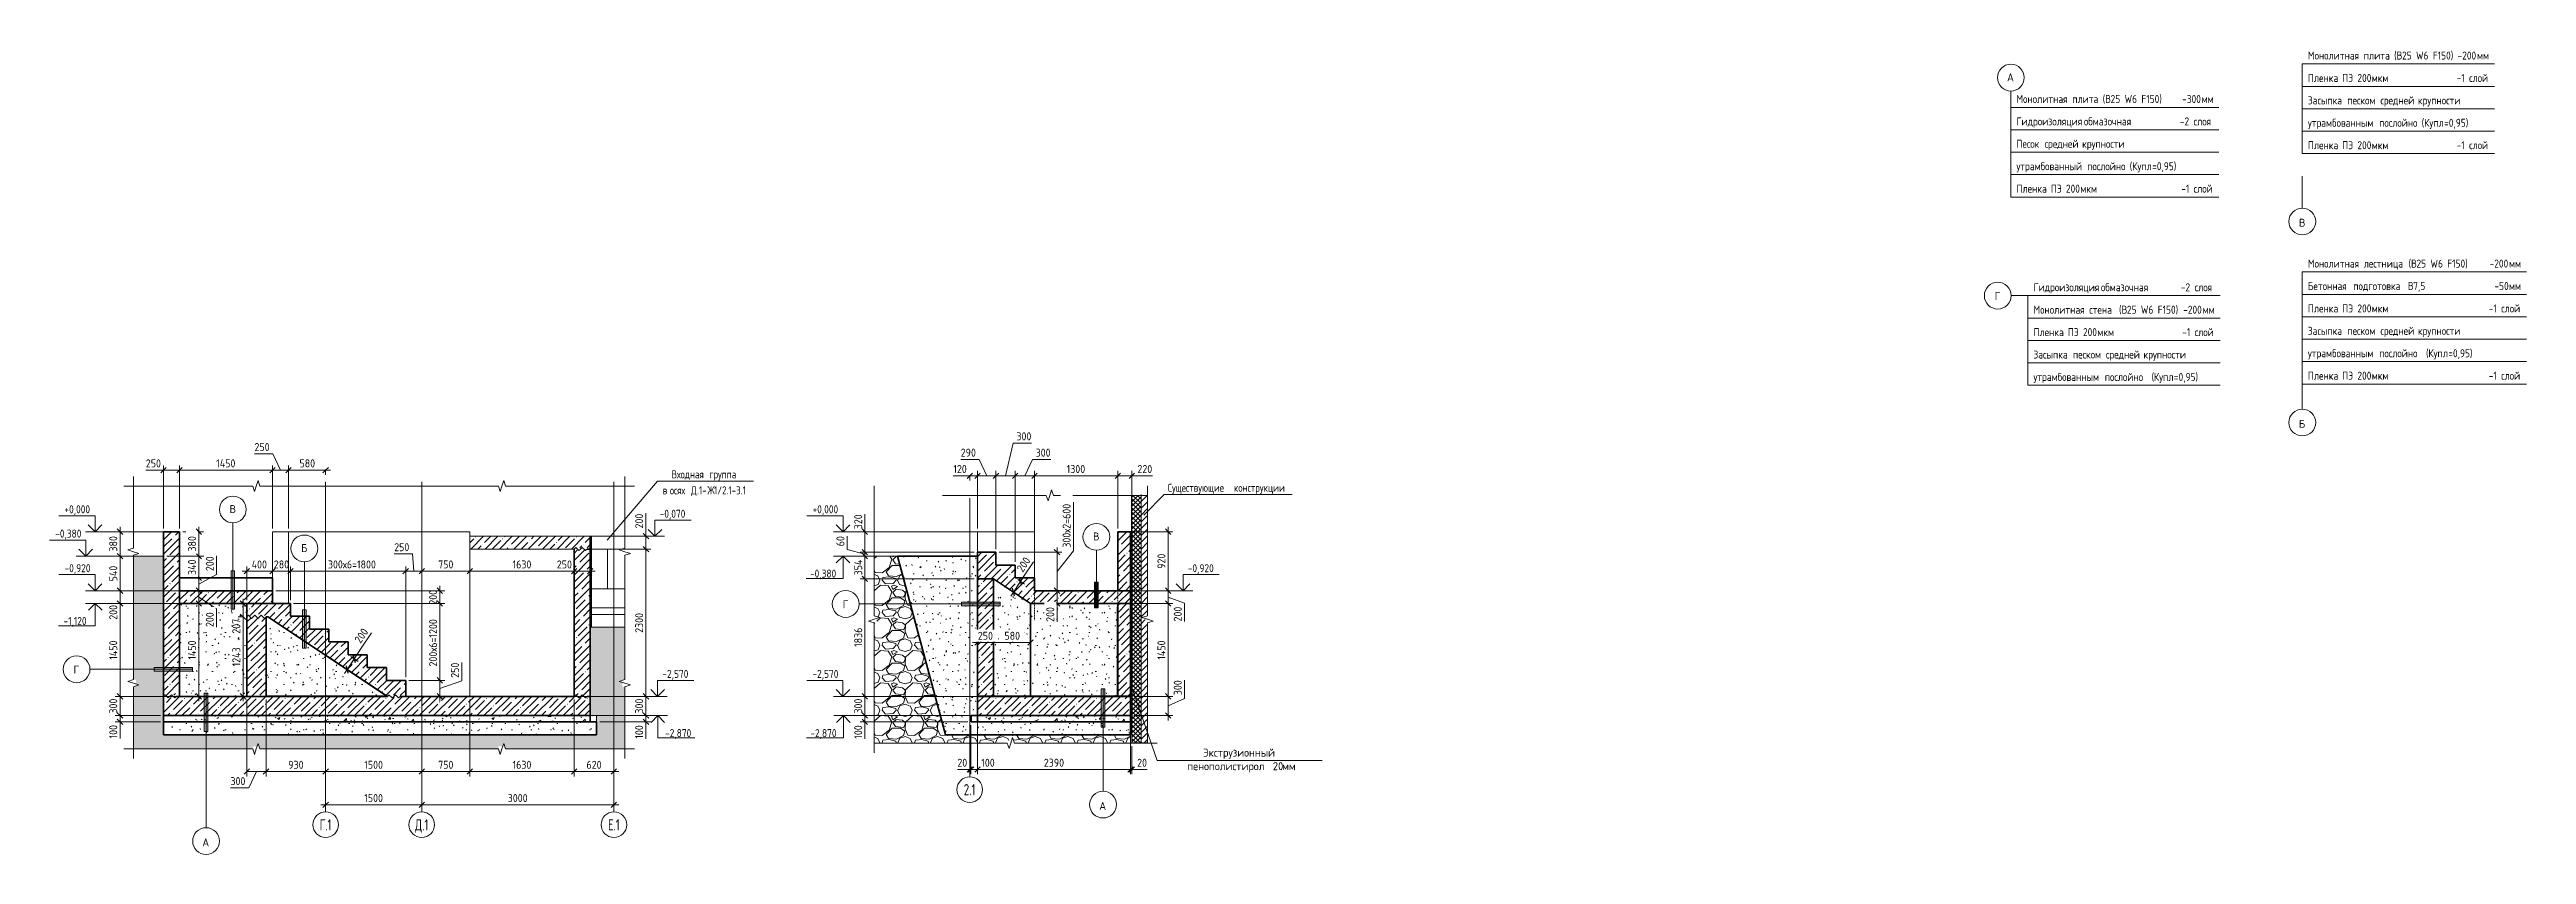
# Model space of a CAD drawing. Header units: millimetres. Extents: x 539 to 57753, y -5039 to 49726.
# Drawn here: x 19091 to 57753, y -5039 to 7529 of the extents above.
import ezdxf

# ---------------------------------------------------------------- set-up
doc = ezdxf.new("R2010")
doc.units = ezdxf.units.MM
for name, pattern in [('01 Штриховая _2 мм_', [3, 2, -1]), ('01 Штриховая _4 мм_', [6, 3.5, -2.5]), ('02 Штрихпунктирная _20 мм_', [25, 20, -2.5, 0, -2.5])]:
    doc.linetypes.add(name, pattern=pattern)
for name, color, linetype, lineweight in [('AA_Dim', 7, 'Continuous', 9), ('AA_Dim-50', 7, 'Continuous', 9), ('AA_Linii', 7, 'Continuous', 9), ('AA_Oformlenie', 7, 'Continuous', 9), ('AA_Vinoska', 7, 'Continuous', 9), ('AA_Visotnaya otmetka', 7, 'Continuous', 9), ('AF_Element', 7, 'Continuous', 20), ('AF_Element_Гидроизоляция', 253, 'Continuous', 20), ('AF_Element_Грунт', 253, 'Continuous', 20), ('AF_Lestnica', 7, '01 Штриховая _2 мм_', 9), ('AF_Perekritie', 7, 'Continuous', 60), ('AF_Perekritie_Гидроизоляция', 253, 'Continuous', 20), ('AF_Perekritie_Опалубка', 253, 'Continuous', 20), ('AF_Pokritie', 7, 'Continuous', 9), ('AF_Stena', 7, 'Continuous', 60), ('AF_Stena_Hatch_Гидроизоляция', 253, 'Continuous', 20), ('AF_Stena_Гидроизоляция', 253, 'Continuous', 20), ('AF_Stena_Опалубка', 253, 'Continuous', 20), ('KR_Fundament', 7, 'Continuous', 20), ('Оси', 7, 'Continuous', 9)]:
    doc.layers.add(name, color=color, linetype=linetype, lineweight=lineweight)
doc.styles.add('GOST Common', font='GOST Common.ttf', dxfattribs={"width": 0.85, "height": 125})
doc.styles.add('GOST Common_1', font='GOST Common.ttf', dxfattribs={"height": 125})
doc.styles.add('ISOCPEUR', font='isocpeur.ttf', dxfattribs={"width": 0.7, "height": 175})
doc.styles.add('ISOCPEUR_2', font='isocpeur.ttf', dxfattribs={"width": 0.85, "height": 125})
doc.styles.add('ISOCPEUR_3', font='isocpeur.ttf', dxfattribs={"width": 0.9, "height": 125})
doc.dimstyles.new('00_Точн_3_знака__прозр_', dxfattribs={"dimscale": 304.8, "dimtxt": 124.497647, "dimasz": 0.278871, "dimexe": 0.246063, "dimexo": 0.164042, "dimgap": 0.016404, "dimtad": 1, "dimdec": 3, "dimrnd": 0.001, "dimdsep": 46, "dimtxsty": 'ISOCPEUR_3', "dimblk1": 'OBLIQUE', "dimblk2": 'OBLIQUE', "dimsah": 1, "dimcen": 0.09, "dimdle": 0.246063, "dimazin": 0, "dimtfac": 1, "dimtdec": 4, "dimtix": 1, "dimtmove": 1, "dimatfit": 3, "dimfxl": 1, "dimtvp": 1, "dimtolj": 1, "dimtzin": 0, "dimlwd": 18, "dimlwe": 18, "dimarcsym": 2})
doc.dimstyles.new('00_Точн_3_знака__прозр__1', dxfattribs={"dimscale": 304.8, "dimtxt": 124.497647, "dimasz": 0.278871, "dimexe": 0.246063, "dimexo": 0.164042, "dimgap": 0.016404, "dimtad": 1, "dimdec": 3, "dimrnd": 0.001, "dimdsep": 46, "dimtxsty": 'ISOCPEUR_3', "dimblk1": 'OBLIQUE', "dimblk2": 'OBLIQUE', "dimsah": 1, "dimcen": 0.09, "dimdle": 0.246063, "dimazin": 0, "dimtfac": 1, "dimtdec": 4, "dimtix": 1, "dimtmove": 0, "dimatfit": 3, "dimfxl": 1, "dimtvp": 1, "dimtolj": 1, "dimtzin": 0, "dimlwd": 18, "dimlwe": 18, "dimarcsym": 2})
doc.dimstyles.new('05_Округл_1мм__непрозр_', dxfattribs={"dimscale": 304.8, "dimtxt": 124.497647, "dimasz": 0.278871, "dimexe": 0.246063, "dimexo": 0.164042, "dimgap": 0.016404, "dimtad": 1, "dimdec": 0, "dimdsep": 46, "dimtxsty": 'ISOCPEUR_3', "dimblk1": 'OBLIQUE', "dimblk2": 'OBLIQUE', "dimsah": 1, "dimcen": 0.09, "dimdle": 0.246063, "dimazin": 0, "dimtfac": 1, "dimtdec": 4, "dimtix": 1, "dimtmove": 0, "dimatfit": 3, "dimfxl": 1, "dimtvp": 1, "dimtfill": 1, "dimtolj": 1, "dimtzin": 0, "dimlwd": 18, "dimlwe": 18, "dimarcsym": 2})
doc.dimstyles.new('05_Округл_1мм__прозр_', dxfattribs={"dimscale": 304.8, "dimtxt": 124.497647, "dimasz": 0.278871, "dimexe": 0.246063, "dimexo": 0.164042, "dimgap": 0.016404, "dimtad": 1, "dimdec": 0, "dimdsep": 46, "dimtxsty": 'ISOCPEUR_3', "dimblk1": 'OBLIQUE', "dimblk2": 'OBLIQUE', "dimsah": 1, "dimcen": 0.09, "dimdle": 0.246063, "dimazin": 0, "dimtfac": 1, "dimtdec": 4, "dimtix": 1, "dimtmove": 1, "dimatfit": 3, "dimfxl": 1, "dimtvp": 1, "dimtolj": 1, "dimtzin": 0, "dimlwd": 18, "dimlwe": 18, "dimarcsym": 2})
doc.dimstyles.new('05_Округл_1мм__прозр__1', dxfattribs={"dimscale": 304.8, "dimtxt": 124.497647, "dimasz": 0.278871, "dimexe": 0.246063, "dimexo": 0.164042, "dimgap": 0.016404, "dimtad": 1, "dimdec": 0, "dimdsep": 46, "dimtxsty": 'ISOCPEUR_3', "dimblk1": 'OBLIQUE', "dimblk2": 'OBLIQUE', "dimsah": 1, "dimcen": 0.09, "dimdle": 0.246063, "dimazin": 0, "dimtfac": 1, "dimtdec": 4, "dimtix": 1, "dimtmove": 0, "dimatfit": 3, "dimfxl": 1, "dimtvp": 1, "dimtolj": 1, "dimtzin": 0, "dimlwd": 18, "dimlwe": 18, "dimarcsym": 2})
doc.dimstyles.new('05_Округл_5мм__непрозр_', dxfattribs={"dimscale": 304.8, "dimtxt": 124.497647, "dimasz": 0.278871, "dimexe": 0.246063, "dimexo": 0.164042, "dimgap": 0.016404, "dimtad": 1, "dimdec": 0, "dimrnd": 5, "dimdsep": 46, "dimtxsty": 'ISOCPEUR_3', "dimblk1": 'OBLIQUE', "dimblk2": 'OBLIQUE', "dimsah": 1, "dimcen": 0.09, "dimdle": 0.246063, "dimazin": 0, "dimtfac": 1, "dimtdec": 4, "dimtix": 1, "dimtmove": 0, "dimatfit": 3, "dimfxl": 1, "dimtvp": 1, "dimtfill": 1, "dimtolj": 1, "dimtzin": 0, "dimlwd": 18, "dimlwe": 18, "dimarcsym": 2})
doc.dimstyles.new('05_Округл_5мм__непрозр__1', dxfattribs={"dimscale": 304.8, "dimtxt": 124.497647, "dimasz": 0.278871, "dimexe": 0.246063, "dimexo": 0.164042, "dimgap": 0.016404, "dimtad": 1, "dimdec": 0, "dimrnd": 5, "dimdsep": 46, "dimtxsty": 'ISOCPEUR_3', "dimblk1": 'OBLIQUE', "dimblk2": 'OBLIQUE', "dimsah": 1, "dimcen": 0.09, "dimdle": 0.246063, "dimazin": 0, "dimtfac": 1, "dimtdec": 4, "dimtix": 1, "dimtmove": 1, "dimatfit": 3, "dimfxl": 1, "dimtvp": 1, "dimtfill": 1, "dimtolj": 1, "dimtzin": 0, "dimlwd": 18, "dimlwe": 18, "dimarcsym": 2})
pattern_1 = [(45, (23889.54, -250), (-112.253, 112.253), []), (45, (24001.8, -250), (-112.253, 112.253), [198.438, -39.688, 1.676, -38.011])]
pattern_2 = [(45, (44383.87, -250), (-112.253, 112.253), []), (45, (44496.13, -250), (-112.253, 112.253), [198.438, -39.688, 1.676, -38.011])]
pattern_3 = [(0, (44383.87, -250), (406.4, 101.6), [16.764, -288.036, 16.764, -288.036, -1625.6]), (0, (44383.87, -250), (406.4, 101.6), [-609.6, 16.764, -592.836, 16.764, -288.036, -711.2]), (0, (44383.87, -250), (406.4, 101.6), [-1524, 16.764, -186.436, 16.764, -491.236]), (120, (44536.27, -199.2), (-291.1882, 301.1527), [16.764, -288.036, 16.764, -288.036, -1625.6]), (120, (44536.27, -199.2), (-291.1882, 301.1527), [-609.6, 16.764, -592.836, 16.764, -288.036, -711.2]), (120, (44536.27, -199.2), (-291.1882, 301.1527), [-1524, 16.764, -186.436, 16.764, -491.236]), (240, (44587.07, 4), (-115.2118, -402.7527), [16.764, -288.036, 16.764, -288.036, -1625.6]), (240, (44587.07, 4), (-115.2118, -402.7527), [-609.6, 16.764, -592.836, 16.764, -288.036, -711.2]), (240, (44587.07, 4), (-115.2118, -402.7527), [-1524, 16.764, -186.436, 16.764, -491.236])]
pattern_4 = [(45, (34982.5, -250), (-112.253, 112.253), []), (45, (35094.75, -250), (-112.253, 112.253), [198.437, -39.687, 1.676, -38.011])]
pattern_5 = [(45, (34982.494, -250), (-35.35534, 35.35534), []), (135, (34982.494, -250), (-35.35534, -35.35534), [])]
pattern_6 = [(0, (4528.17, -250), (406.4, 101.6), [16.764, -288.036, 16.764, -288.036, -1625.6]), (0, (4528.17, -250), (406.4, 101.6), [-609.6, 16.764, -592.836, 16.764, -288.036, -711.2]), (0, (4528.17, -250), (406.4, 101.6), [-1524, 16.764, -186.436, 16.764, -491.236]), (120, (4680.57, -199.2), (-291.1882, 301.1527), [16.764, -288.036, 16.764, -288.036, -1625.6]), (120, (4680.57, -199.2), (-291.1882, 301.1527), [-609.6, 16.764, -592.836, 16.764, -288.036, -711.2]), (120, (4680.57, -199.2), (-291.1882, 301.1527), [-1524, 16.764, -186.436, 16.764, -491.236]), (240, (4731.37, 4), (-115.2118, -402.7527), [16.764, -288.036, 16.764, -288.036, -1625.6]), (240, (4731.37, 4), (-115.2118, -402.7527), [-609.6, 16.764, -592.836, 16.764, -288.036, -711.2]), (240, (4731.37, 4), (-115.2118, -402.7527), [-1524, 16.764, -186.436, 16.764, -491.236])]

msp = doc.modelspace()

# ---------------------------------------------------------------- texts
at = {"layer": 'AA_Vinoska', "char_height": 125, "attachment_point": 1}
for s, insert, width, style in [('\\fGOST Common|b0|i0|c204|p34|;В', (54202.8491, 4887.2664), 124.261562, 'GOST Common_1'), ('\\fGOST Common|b0|i0|c204|p34|;Г', (49453.1063, 3744.159), 108.227812, 'GOST Common_1'), ('\\fGOST Common|b0|i0|c204|p34|;Б', (54201.2622, 1747.4813), 120.253125, 'GOST Common_1'), ('Входная', (28800.5766, 958.9329), 667.805687, 'GOST Common'), ('\\fGOST Common|b0|i0|c204|p34|;\\W.85; ', (29351.5714, 958.9329), 44.293234, 'GOST Common'), ('группа', (29388.1169, 958.9329), 562.183359, 'GOST Common'), ('\\fGOST Common|b0|i0|c204|p34|;В', (21900.8328, 415.8702), 124.261562, 'GOST Common_1'), ('\\fGOST Common|b0|i0|c204|p34|;\\W.85;в', (28661.3891, 708.9329), 91.993641, 'GOST Common'), ('\\fGOST Common|b0|i0|c204|p34|;\\W.85; ', (28737.2914, 708.9329), 44.293234, 'GOST Common'), ('осях', (28773.837, 708.9329), 354.345875, 'GOST Common'), ('\\fGOST Common|b0|i0|c204|p34|;\\W.85; ', (29066.2016, 708.9329), 44.293234, 'GOST Common'), ('\\fGOST Common|b0|i0|c204|p34|;\\W.85;Д', (29102.7472, 708.9329), 115.843844, 'GOST Common'), ('.1-', (29198.3279, 708.9329), 194.208797, 'GOST Common'), ('\\fGOST Common|b0|i0|c204|p34|;\\W.85;Ж', (29358.5662, 708.9329), 129.472531, 'GOST Common'), ('1/2.1-3.1', (29465.3917, 708.9329), 637.141141, 'GOST Common'), ('Существующие', (36543.4784, 749.6914), 1209.546016, 'GOST Common'), ('\\fGOST Common|b0|i0|c204|p34|;\\W.85; ', (37541.4536, 749.6914), 44.293234, 'GOST Common'), ('конструкции', (37577.9992, 749.6914), 1032.373078, 'GOST Common'), ('\\fGOST Common|b0|i0|c204|p34|;Б', (23019.0413, -192.0343), 120.253125, 'GOST Common_1'), ('\\fGOST Common|b0|i0|c204|p34|;В', (35379.3882, -11.607), 124.261562, 'GOST Common_1'), ('\\fGOST Common|b0|i0|c204|p34|;Г', (31470.2018, -1069.4197), 108.227812, 'GOST Common_1'), ('\\fGOST Common|b0|i0|c204|p34|;Г', (19464.9538, -2089.7), 108.227812, 'GOST Common_1'), ('Экструзионный', (37097.5602, -3386.1671), 1439.029062, 'GOST Common_1'), ('пенополистирол', (36849.5133, -3597.8337), 1527.214687, 'GOST Common_1'), (' 20', (38109.5915, -3597.8337), 268.565312, 'GOST Common_1'), ('мм', (38331.18, -3597.8337), 240.50625, 'GOST Common_1'), ('\\fGOST Common|b0|i0|c204|p34|;А', (35476.3587, -4217.6003), 136.286875, 'GOST Common_1'), ('\\fGOST Common|b0|i0|c204|p34|;А', (21475.1563, -4786.711), 136.286875, 'GOST Common_1')]:
    msp.add_mtext(s, dxfattribs=dict(at, insert=insert, width=width, style=style))
at = {"layer": 'AA_Visotnaya otmetka', "char_height": 125, "attachment_point": 1, "line_spacing_factor": 1.149209, "style": 'ISOCPEUR_2'}
for s, insert, width in [('+0,000', (19323.8155, 413.307), 484.01503), ('+0,000', (31001.0694, 413.307), 484.01503), ('-0,380', (19179.3529, 33.307), 484.01503), ('-0,070', (28614.456, 343.307), 484.01503), ('-0,920', (19325.405, -506.6928), 484.01503), ('-0,380', (30961.0694, -590.9323), 484.01503), ('-0,920', (36857.9077, -506.6928), 484.01503), ('-1,120', (19309.107, -1331.1113), 433.22333), ('-2,570', (28656.8334, -2156.693), 484.01503), ('-2,570', (30998.8593, -2156.693), 484.01503), ('-2,870', (28699.3568, -3081.1116), 484.01503), ('-2,870', (30967.1513, -3081.1116), 484.01503)]:
    msp.add_mtext(s, dxfattribs=dict(at, insert=insert, width=width))
at = {"layer": 'Оси', "char_height": 175, "attachment_point": 1, "style": 'ISOCPEUR'}
for s, insert, width in [('2.1', (33361.7469, -3939.6154), 224.4725), ('\\fISOCPEUR|b0|i0|c204|p34|;\\W.7;Г', (23308.0253, -4487.7709), 103.818531), ('.1', (23393.6841, -4487.7709), 120.653969), ('\\fISOCPEUR|b0|i0|c204|p34|;\\W.7;Д', (24795.2503, -4487.7709), 134.6835), ('.1', (24906.3753, -4487.7709), 120.653969), ('\\fISOCPEUR|b0|i0|c204|p34|;\\W.7;Е', (27808.0253, -4487.7709), 103.818531), ('.1', (27893.6841, -4487.7709), 120.653969)]:
    msp.add_mtext(s, dxfattribs=dict(at, insert=insert, width=width))

# ---------------------------------------------------------------- blocks, each defined once
blk = doc.blocks.new('Обобщенные модели 1 - Обобщенные модели 1-3680036-Сечение 0')
at = {"layer": 'AF_Element_Гидроизоляция', "lineweight": 9}
for p, q in [((48565, -1290), (48045, -1290)), ((48045, -1290), (48045, -1490)), ((48045, -1490), (48565, -1490))]:
    blk.add_line(p, q, dxfattribs=at)
blk = doc.blocks.new('Грунт - Грунт-3689481-Сечение 0')
at = {"layer": 'AF_Perekritie_Опалубка', "lineweight": 9}
for p, q in [((48521, -270), (48295, -270)), ((48295, -270), (48295, -890)), ((48295, -890), (48565, -890))]:
    blk.add_line(p, q, dxfattribs=at)
blk = doc.blocks.new('Школа429_0_КР_РД_ВходнаяГруппа3_rvt-2-Сечение 0')
at = {"layer": 'AF_Perekritie_Гидроизоляция', "lineweight": 9}
for p, q in [((48521, -270), (48295, -270)), ((48295, -270), (48295, -271)), ((48295, -271), (48518, -271))]:
    blk.add_line(p, q, dxfattribs=at)
at = {"layer": 'AF_Perekritie_Опалубка', "lineweight": 9}
for p, q in [((48565, -70), (48045, -70)), ((48045, -70), (48045, -270)), ((48045, -270), (48521, -270))]:
    blk.add_line(p, q, dxfattribs=at)
at = {"layer": 'AF_Pokritie'}
for p, q in [((48565, -1190), (48045, -1190)), ((48045, -1190), (48045, -1290)), ((48045, -1290), (48565, -1290))]:
    blk.add_line(p, q, dxfattribs=at)
at = {"layer": 'AF_Stena_Опалубка', "lineweight": 9}
for p, q in [((48295, -270), (48045, -270)), ((48045, -270), (48045, -890)), ((48295, -890), (48295, -270)), ((48045, -890), (48295, -890))]:
    blk.add_line(p, q, dxfattribs=at)
at = {"layer": 'KR_Fundament', "lineweight": 9}
for p, q in [((48565, -890), (48045, -890)), ((48045, -890), (48045, -1190)), ((48045, -1190), (48565, -1190))]:
    blk.add_line(p, q, dxfattribs=at)
at = {"layer": 'AF_Element_Гидроизоляция', "lineweight": 20}
blk.add_blockref('Обобщенные модели 1 - Обобщенные модели 1-3680036-Сечение 0', (0, 0), dxfattribs=at)
at = {"layer": 'AF_Perekritie_Опалубка', "lineweight": 20}
blk.add_blockref('Грунт - Грунт-3689481-Сечение 0', (0, 0), dxfattribs=at)
blk = doc.blocks.new('Лестницы 1 - Лестницы 1-3670290-Сечение 0')
at = {"layer": 'AF_Lestnica', "linetype": 'Continuous'}
h = blk.add_hatch(dxfattribs=at)
h.set_pattern_fill('FP_5', color=256, style=0, pattern_type=2)
h.set_pattern_definition(pattern_2)
h.paths.add_polyline_path([(41615, -1120), (43065, -1120), (43065, -920), (41615, -920)])
at = {"layer": 'AF_Lestnica', "linetype": 'Continuous', "lineweight": 35}
for p, q in [((41615, -720), (43065, -720)), ((41615, -920), (41615, -720)), ((43065, -720), (43065, -920)), ((43065, -920), (41615, -920)), ((41615, -920), (41615, -1120)), ((41615, -920), (43065, -920)), ((41615, -1120), (43065, -1120)), ((43065, -1120), (43065, -920))]:
    blk.add_line(p, q, dxfattribs=at)
blk = doc.blocks.new('Лестницы 2 - Лестницы 2-3683097-Сечение 0')
at = {"layer": 'AF_Lestnica', "linetype": 'Continuous'}
h = blk.add_hatch(dxfattribs=at)
h.set_pattern_fill('FP_5', color=256, style=0, pattern_type=2)
h.set_pattern_definition(pattern_2)
h.paths.add_polyline_path([(45059, -2570), (45145, -2570), (45145, -2320), (44845, -2320), (44845, -2120), (44545, -2120), (44545, -1920), (44245, -1920), (44245, -1720), (43945, -1720), (43945, -1520), (43645, -1520), (43645, -1320), (43345, -1320), (43345, -1120), (42665, -1120), (42665, -1307), (42965, -1307), (42965, -1327), (42995, -1327), (44859, -2570), (44859, -2550), (45059, -2550)])
at = {"layer": 'AF_Lestnica', "linetype": 'Continuous', "lineweight": 35}
for p, q in [((43345, -1120), (42665, -1120)), ((42665, -1120), (42665, -1327)), ((43345, -1320), (43345, -1120)), ((42965, -1327), (42995, -1327)), ((42995, -1327), (44859, -2570)), ((43645, -1320), (43345, -1320)), ((43645, -1520), (43645, -1320)), ((43945, -1520), (43645, -1520)), ((43945, -1720), (43945, -1520)), ((44245, -1720), (43945, -1720)), ((44245, -1920), (44245, -1720)), ((44545, -1920), (44245, -1920)), ((44545, -2120), (44545, -1920)), ((44845, -2120), (44545, -2120)), ((44845, -2320), (44845, -2120)), ((45145, -2320), (44845, -2320)), ((45059, -2570), (45145, -2570)), ((45145, -2570), (45145, -2320))]:
    blk.add_line(p, q, dxfattribs=at)
blk = doc.blocks.new('грунт1 - грунт1-3846678-Сечение 0')
at = {"layer": 'AF_Element', "lineweight": 9}
h = blk.add_hatch(dxfattribs=at)
h.set_pattern_fill('FP_7', color=256, style=0, pattern_type=2)
h.set_pattern_definition(pattern_3)
h.paths.add_polyline_path([(43315, -3170), (43315, -2970), (41365, -2970), (41365, -3170), (42663, -3170)])
at = {"layer": 'AF_Element', "lineweight": 35}
for p, q in [((43315, -2970), (41365, -2970)), ((41365, -2970), (41365, -3170)), ((41365, -3170), (43315, -3170))]:
    blk.add_line(p, q, dxfattribs=at)
blk = doc.blocks.new('грунт2 - грунт1-3847967-Сечение 0')
at = {"layer": 'AF_Element', "lineweight": 9}
h = blk.add_hatch(dxfattribs=at)
h.set_pattern_fill('FP_7', color=256, style=0, pattern_type=2)
h.set_pattern_definition(pattern_3)
h.paths.add_polyline_path([(44730, -3170), (48125, -3170), (48125, -2970), (43315, -2970), (43315, -3170)])
at = {"layer": 'AF_Element', "lineweight": 35}
for p, q in [((48125, -2970), (43315, -2970)), ((48125, -3170), (48125, -2970)), ((43315, -3170), (48125, -3170))]:
    blk.add_line(p, q, dxfattribs=at)
blk = doc.blocks.new('ПЕСОК - ПЕСОК-3863251-Сечение 0')
at = {"layer": 'AF_Element', "lineweight": 9}
h = blk.add_hatch(dxfattribs=at)
h.set_pattern_fill('FP_7', color=256, style=0, pattern_type=2)
h.set_pattern_definition(pattern_3)
h.paths.add_polyline_path([(42663, -2570), (42665, -2570), (42665, -1120), (41615, -1120), (41615, -2570)])
at = {"layer": 'AF_Element', "lineweight": 35}
for p, q in [((42665, -1120), (41615, -1120)), ((41615, -1120), (41615, -2570)), ((42665, -2570), (42665, -1120)), ((41615, -2570), (42665, -2570))]:
    blk.add_line(p, q, dxfattribs=at)
at = {"layer": 'AF_Element'}
for p, q in [((42665, -1120), (43086, -1120)), ((42665, -2570), (42665, -1120)), ((43086, -2570), (42665, -2570)), ((43086, -2569), (43086, -2570))]:
    blk.add_line(p, q, dxfattribs=at)
blk = doc.blocks.new('песок2 - песок2-3864208-Сечение 0')
at = {"layer": 'AF_Element'}
for p, q in [((41615, -1121), (41615, -1064)), ((41615, -2569), (41615, -1121)), ((43065, -1064), (43065, -1120))]:
    blk.add_line(p, q, dxfattribs=at)
blk = doc.blocks.new('песок3 - песок3-3865057-Сечение 0')
at = {"layer": 'AF_Element', "lineweight": 9}
h = blk.add_hatch(dxfattribs=at)
h.set_pattern_fill('FP_7', color=256, style=0, pattern_type=2)
h.set_pattern_definition(pattern_3)
h.paths.add_polyline_path([(44856, -2569), (42995, -1328), (42965, -1328), (42965, -2569), (44730, -2569)])
at = {"layer": 'AF_Element', "lineweight": 35}
for p, q in [((42995, -1328), (42965, -1328)), ((42965, -1328), (42965, -2569)), ((44856, -2569), (42995, -1328)), ((42965, -2569), (44856, -2569))]:
    blk.add_line(p, q, dxfattribs=at)
blk = doc.blocks.new('011_Прямоугольник обрыва _ЭлУзла_ - 011_Прямоугольник обрыва _ЭлУзла_-3720172-Сечение 0')
at = {"layer": 'AA_Oformlenie'}
for p, q in [((40895, -256), (40895, 714)), ((40895, 714), (42757, 714)), ((42869, 714), (46592, 714)), ((46704, 714), (48565, 714)), ((48565, 714), (48565, -256)), ((40895, -2308), (40895, -367)), ((48565, -367), (48565, -2308)), ((40895, -3390), (40895, -2419)), ((48565, -2419), (48565, -3390)), ((42757, -3390), (40895, -3390)), ((46592, -3390), (42869, -3390)), ((48565, -3390), (46704, -3390))]:
    blk.add_line(p, q, dxfattribs=at)
blk = doc.blocks.new('Последовательность узлов - 3мм масшт50 маскировка-904230-Сечение 0')
at = {"layer": 'AA_Oformlenie'}
for p, q in [((42665, -1327), (42690, -1302)), ((42740, -1352), (42690, -1302)), ((42765, -1327), (42740, -1352)), ((42765, -1327), (42790, -1302)), ((42840, -1352), (42790, -1302)), ((42865, -1327), (42840, -1352)), ((42865, -1327), (42890, -1302)), ((42940, -1352), (42890, -1302)), ((42965, -1327), (42940, -1352))]:
    blk.add_line(p, q, dxfattribs=at)
blk = doc.blocks.new('Последовательность узлов - 3мм масшт50 маскировка-V2-Сечение 0')
at = {"layer": 'AA_Oformlenie'}
for p, q in [((44859, -2570), (44884, -2545)), ((44934, -2595), (44884, -2545)), ((44959, -2570), (44934, -2595)), ((44959, -2570), (44984, -2545)), ((45034, -2595), (44984, -2545)), ((45059, -2570), (45034, -2595))]:
    blk.add_line(p, q, dxfattribs=at)
blk = doc.blocks.new('Лестницы 1 - Лестницы 1-3670290-Сечение 1')
at = {"layer": 'AF_Lestnica', "linetype": 'Continuous'}
h = blk.add_hatch(dxfattribs=at)
h.set_pattern_fill('FP_10', color=256, style=0, pattern_type=2)
h.set_pattern_definition([(45, (4528.17, -250), (-112.253, 112.253), []), (45, (4640.42, -250), (-112.253, 112.253), [198.437, -39.687, 1.676, -38.011])])
h.paths.add_polyline_path([(5510, -1120), (5510, -920), (4010, -920), (4010, -720), (3710, -720), (3710, -520), (3410, -520), (3410, -320), (3120, -320), (3120, -734), (3370, -734), (3950, -1120)])
at = {"layer": 'AF_Lestnica', "linetype": 'Continuous', "lineweight": 35}
for p, q in [((3410, -320), (3120, -320)), ((3120, -320), (3120, -734)), ((3410, -520), (3410, -320)), ((3120, -734), (3370, -734)), ((3370, -734), (3950, -1120)), ((3710, -520), (3410, -520)), ((3710, -720), (3710, -520)), ((4010, -720), (3710, -720)), ((4010, -920), (4010, -720)), ((3950, -1120), (5510, -1120)), ((5510, -920), (4010, -920)), ((5510, -1120), (5510, -920))]:
    blk.add_line(p, q, dxfattribs=at)
blk = doc.blocks.new('грунт1 - грунт1-3846678-Сечение 1')
at = {"layer": 'AF_Element', "lineweight": 9}
h = blk.add_hatch(dxfattribs=at)
h.set_pattern_fill('FP_13', color=256, style=0, pattern_type=2)
h.set_pattern_definition(pattern_6)
h.paths.add_polyline_path([(5510, -3170), (5510, -2970), (3020, -2970), (3020, -2870), (3120, -2870), (3120, -380), (1870, -380), (2620, -3170), (3180, -3170)])
at = {"layer": 'AF_Element', "lineweight": 35}
for p, q in [((3120, -380), (1870, -380)), ((1870, -380), (2620, -3170)), ((3120, -2870), (3120, -380)), ((3020, -2970), (3020, -2870)), ((3020, -2870), (3120, -2870)), ((5510, -2970), (3020, -2970)), ((5510, -3170), (5510, -2970)), ((2620, -3170), (5510, -3170))]:
    blk.add_line(p, q, dxfattribs=at)
blk = doc.blocks.new('ПЕСОК - ПЕСОК-3863251-Сечение 1')
at = {"layer": 'AF_Element', "lineweight": 9}
h = blk.add_hatch(dxfattribs=at)
h.set_pattern_fill('FP_13', color=256, style=0, pattern_type=2)
h.set_pattern_definition(pattern_6)
h.paths.add_polyline_path([(5310, -2570), (5310, -1120), (3950, -1120), (3950, -2570)])
at = {"layer": 'AF_Element', "lineweight": 35}
for p, q in [((5310, -1120), (3950, -1120)), ((3950, -1120), (3950, -2570)), ((5310, -2570), (5310, -1120)), ((3950, -2570), (5310, -2570))]:
    blk.add_line(p, q, dxfattribs=at)
blk = doc.blocks.new('песок2 - песок2-3864208-Сечение 1')
at = {"layer": 'AF_Element', "lineweight": 9}
h = blk.add_hatch(dxfattribs=at)
h.set_pattern_fill('FP_13', color=256, style=0, pattern_type=2)
h.set_pattern_definition(pattern_6)
h.paths.add_polyline_path([(3950, -2569), (3950, -1121), (3371, -736), (3371, -2569)])
at = {"layer": 'AF_Element', "lineweight": 35}
for p, q in [((3950, -1121), (3371, -736)), ((3371, -736), (3371, -2569)), ((3950, -2569), (3950, -1121)), ((3371, -2569), (3950, -2569))]:
    blk.add_line(p, q, dxfattribs=at)
blk = doc.blocks.new('011_ЛинияОбрыва _ЭлУзла_Линия_ - Тип 1-3723848-Сечение 1')
at = {"layer": 'AA_Oformlenie'}
for p, q in [((2725, 568), (4195, 568)), ((4306, 568), (5775, 568))]:
    blk.add_line(p, q, dxfattribs=at)
blk = doc.blocks.new('011_ЛинияОбрыва _ЭлУзла_Линия_ - Тип 1-3725674-Сечение 1')
at = {"layer": 'AA_Oformlenie'}
for p, q in [((5775, 568), (5775, -1311)), ((5775, -1422), (5775, -3300))]:
    blk.add_line(p, q, dxfattribs=at)
blk = doc.blocks.new('011_ЛинияОбрыва _ЭлУзла_Линия_ - Тип 1-3852209-Сечение 1')
at = {"layer": 'AA_Oformlenie'}
for p, q in [((3585, -3300), (1508, -3300)), ((5775, -3300), (3697, -3300))]:
    blk.add_line(p, q, dxfattribs=at)
blk = doc.blocks.new('011_ЛинияОбрыва _ЭлУзла_Линия_ - Тип 1-3725620-Сечение 1')
at = {"layer": 'AA_Oformlenie'}
for p, q in [((1508, 568), (1508, -1311)), ((1508, -1422), (1508, -3300))]:
    blk.add_line(p, q, dxfattribs=at)
blk = doc.blocks.new('Ось сетки - d_4мм-2765513-Сечение 0')
at = {"layer": 'Оси'}
for start, end in [(0, 180), (0, 180), (180, 360), (180, 360)]:
    blk.add_arc((43895, -4574), 200, start, end, dxfattribs=at)
blk = doc.blocks.new('Высотные отметки - Стрелка вверх-400292-Сечение 0')
at = {"layer": 'AA_Vinoska'}
for p, q in [((49035, -70), (48929, 36)), ((49035, 180), (49600, 180)), ((49035, -70), (49035, 180)), ((49035, -70), (49142, 36)), ((48885, -70), (49185, -70))]:
    blk.add_line(p, q, dxfattribs=at)
blk = doc.blocks.new('DIMBLOCK71-Сечение 0')
at = {"layer": 'AA_Dim-50', "lineweight": 18}
for p, q in [((22171, -2620), (22171, -3820)), ((22171, -3745), (22171, -2620)), ((22471, -2620), (22471, -3820)), ((22471, -3745), (22471, -2620)), ((22171, -3745), (22471, -3745)), ((22202, -4000), (22321, -3745)), ((21915, -4000), (22202, -4000))]:
    blk.add_line(p, q, dxfattribs=at)
at = {"layer": 'AA_Dim-50', "lineweight": 30}
for p, q in [((22171, -3745), (22128, -3787)), ((22171, -3745), (22213, -3702)), ((22471, -3745), (22428, -3787)), ((22471, -3745), (22513, -3702))]:
    blk.add_line(p, q, dxfattribs=at)
at = {"layer": 'AA_Dim-50', "color": 0, "lineweight": 18, "insert": (21915, -3831), "char_height": 125, "width": 284.43, "attachment_point": 1, "line_spacing_factor": 1.149209, "style": 'ISOCPEUR_3'}
blk.add_mtext('300', dxfattribs=at)
blk = doc.blocks.new('_Oblique')
at = {"color": 0, "linetype": 'ByBlock', "lineweight": -2}
blk.add_line((-0.5, -0.5), (0.5, 0.5), dxfattribs=at)
blk = doc.blocks.new('DIMBLOCK72-Сечение 0')
at = {"layer": 'AA_Dim-50', "lineweight": 18}
for p, q in [((22471, -2620), (22471, -3820)), ((22471, -3745), (22471, -2620)), ((22471, -3745), (23401, -3745)), ((23401, -3655), (23401, -3820)), ((23401, -3745), (23401, -3655))]:
    blk.add_line(p, q, dxfattribs=at)
at = {"layer": 'AA_Dim-50', "lineweight": 30}
for p, q in [((22471, -3745), (22428, -3787)), ((22471, -3745), (22513, -3702)), ((23401, -3745), (23358, -3787)), ((23401, -3745), (23443, -3702))]:
    blk.add_line(p, q, dxfattribs=at)
at = {"layer": 'AA_Dim-50', "color": 0, "lineweight": 18, "insert": (22817, -3576), "char_height": 125, "width": 284.43, "attachment_point": 1, "line_spacing_factor": 1.149209, "style": 'ISOCPEUR_3'}
blk.add_mtext('930', dxfattribs=at)
blk = doc.blocks.new('DIMBLOCK73-Сечение 0')
at = {"layer": 'AA_Dim-50', "lineweight": 30}
for p, q in [((23401, -3745), (23358, -3787)), ((23401, -3745), (23443, -3702)), ((24901, -3745), (24858, -3787)), ((24901, -3745), (24943, -3702))]:
    blk.add_line(p, q, dxfattribs=at)
at = {"layer": 'AA_Dim-50', "lineweight": 18}
for p, q in [((23401, -3655), (23401, -3820)), ((23401, -3745), (23401, -3655)), ((23401, -3745), (24901, -3745)), ((24901, -3655), (24901, -3820)), ((24901, -3745), (24901, -3655))]:
    blk.add_line(p, q, dxfattribs=at)
at = {"layer": 'AA_Dim-50', "color": 0, "lineweight": 18, "insert": (24003, -3576), "char_height": 125, "width": 353.38, "attachment_point": 1, "line_spacing_factor": 1.149209, "style": 'ISOCPEUR_3'}
blk.add_mtext('1500', dxfattribs=at)
blk = doc.blocks.new('DIMBLOCK74-Сечение 0')
at = {"layer": 'AA_Dim-50', "lineweight": 18}
for p, q in [((25651, -2620), (25651, -3820)), ((25651, -3745), (25651, -2620)), ((24901, -3655), (24901, -3820)), ((24901, -3745), (24901, -3655)), ((24901, -3745), (25651, -3745))]:
    blk.add_line(p, q, dxfattribs=at)
at = {"layer": 'AA_Dim-50', "lineweight": 30}
for p, q in [((24901, -3745), (24858, -3787)), ((24901, -3745), (24943, -3702)), ((25651, -3745), (25608, -3787)), ((25651, -3745), (25693, -3702))]:
    blk.add_line(p, q, dxfattribs=at)
at = {"layer": 'AA_Dim-50', "color": 0, "lineweight": 18, "insert": (25157, -3576), "char_height": 125, "width": 284.43, "attachment_point": 1, "line_spacing_factor": 1.149209, "style": 'ISOCPEUR_3'}
blk.add_mtext('750', dxfattribs=at)
blk = doc.blocks.new('DIMBLOCK75-Сечение 0')
at = {"layer": 'AA_Dim-50', "lineweight": 18}
for p, q in [((25651, -2620), (25651, -3820)), ((25651, -3745), (25651, -2620)), ((27281, -2620), (27281, -3820)), ((27281, -3745), (27281, -2620)), ((25651, -3745), (27281, -3745))]:
    blk.add_line(p, q, dxfattribs=at)
at = {"layer": 'AA_Dim-50', "lineweight": 30}
for p, q in [((25651, -3745), (25608, -3787)), ((25651, -3745), (25693, -3702)), ((27281, -3745), (27238, -3787)), ((27281, -3745), (27323, -3702))]:
    blk.add_line(p, q, dxfattribs=at)
at = {"layer": 'AA_Dim-50', "color": 0, "lineweight": 18, "insert": (26318, -3576), "char_height": 125, "width": 353.38, "attachment_point": 1, "line_spacing_factor": 1.149209, "style": 'ISOCPEUR_3'}
blk.add_mtext('1630', dxfattribs=at)
blk = doc.blocks.new('DIMBLOCK76-Сечение 0')
at = {"layer": 'AA_Dim-50', "lineweight": 18}
for p, q in [((27281, -2620), (27281, -3820)), ((27281, -3745), (27281, -2620)), ((27281, -3745), (27976, -3745)), ((27901, -3655), (27901, -3820)), ((27901, -3745), (27901, -3655))]:
    blk.add_line(p, q, dxfattribs=at)
at = {"layer": 'AA_Dim-50', "lineweight": 30}
for p, q in [((27281, -3745), (27238, -3787)), ((27281, -3745), (27323, -3702)), ((27901, -3745), (27858, -3787)), ((27901, -3745), (27943, -3702))]:
    blk.add_line(p, q, dxfattribs=at)
at = {"layer": 'AA_Dim-50', "color": 0, "lineweight": 18, "insert": (27472, -3576), "char_height": 125, "width": 284.43, "attachment_point": 1, "line_spacing_factor": 1.149209, "style": 'ISOCPEUR_3'}
blk.add_mtext('620', dxfattribs=at)
blk = doc.blocks.new('DIMBLOCK77-Сечение 0')
at = {"layer": 'AA_Dim-50', "lineweight": 18}
for p, q in [((22096, -616), (22571, -616)), ((22171, -1070), (22171, -541)), ((22171, -616), (22171, -1070)), ((22571, -606), (22571, -691)), ((22571, -616), (22571, -606))]:
    blk.add_line(p, q, dxfattribs=at)
at = {"layer": 'AA_Dim-50', "lineweight": 30}
for p, q in [((22171, -616), (22128, -659)), ((22171, -616), (22213, -574)), ((22571, -616), (22528, -659)), ((22571, -616), (22613, -574))]:
    blk.add_line(p, q, dxfattribs=at)
at = {"layer": 'AA_Dim-50', "color": 0, "lineweight": 18, "insert": (22246, -448), "char_height": 125, "width": 298.79, "attachment_point": 1, "line_spacing_factor": 1.149209, "style": 'ISOCPEUR_3'}
blk.add_mtext('400', dxfattribs=at)
blk = doc.blocks.new('DIMBLOCK78-Сечение 0')
at = {"layer": 'AA_Dim-50', "lineweight": 30}
for p, q in [((22571, -616), (22528, -659)), ((22571, -616), (22613, -574)), ((22851, -616), (22808, -659)), ((22851, -616), (22893, -574))]:
    blk.add_line(p, q, dxfattribs=at)
at = {"layer": 'AA_Dim-50', "lineweight": 18}
for p, q in [((22571, -606), (22571, -691)), ((22571, -616), (22571, -606)), ((22571, -616), (22851, -616)), ((22851, -1070), (22851, -541)), ((22851, -616), (22851, -1070))]:
    blk.add_line(p, q, dxfattribs=at)
at = {"layer": 'AA_Dim-50', "color": 0, "lineweight": 18, "insert": (22592, -448), "char_height": 125, "width": 284.43, "attachment_point": 1, "line_spacing_factor": 1.149209, "style": 'ISOCPEUR_3'}
blk.add_mtext('280', dxfattribs=at)
blk = doc.blocks.new('DIMBLOCK79-Сечение 0')
at = {"layer": 'AA_Dim-50', "lineweight": 30}
for p, q in [((22851, -616), (22808, -659)), ((22851, -616), (22893, -574)), ((24651, -616), (24608, -659)), ((24651, -616), (24693, -574))]:
    blk.add_line(p, q, dxfattribs=at)
at = {"layer": 'AA_Dim-50', "lineweight": 18}
for p, q in [((22851, -1070), (22851, -541)), ((22851, -616), (24726, -616)), ((22851, -616), (22851, -1070)), ((23386, -616), (23751, -616)), ((24205, -616), (23386, -616)), ((24651, -2270), (24651, -541)), ((24651, -616), (24651, -2270))]:
    blk.add_line(p, q, dxfattribs=at)
at = {"layer": 'AA_Dim-50', "color": 0, "lineweight": 18, "insert": (23436, -448), "char_height": 125, "width": 922.24, "attachment_point": 1, "line_spacing_factor": 1.149209, "style": 'ISOCPEUR_3'}
blk.add_mtext('300х6=1800', dxfattribs=at)
blk = doc.blocks.new('DIMBLOCK80-Сечение 0')
at = {"layer": 'AA_Dim-50', "lineweight": 18}
for p, q in [((22621, -920), (25259, -920)), ((25184, -920), (22621, -920)), ((22901, -1120), (25259, -1120)), ((25184, -1120), (22901, -1120)), ((25184, -845), (25184, -1120))]:
    blk.add_line(p, q, dxfattribs=at)
at = {"layer": 'AA_Dim-50', "lineweight": 30}
for p, q in [((25184, -920), (25142, -877)), ((25184, -1120), (25142, -1077)), ((25184, -920), (25227, -962)), ((25184, -1120), (25227, -1162))]:
    blk.add_line(p, q, dxfattribs=at)
at = {"layer": 'AA_Dim-50', "color": 0, "lineweight": 18, "insert": (25016, -1139), "char_height": 125, "width": 284.43, "attachment_point": 1, "rotation": 90, "line_spacing_factor": 1.149209, "style": 'ISOCPEUR_3'}
blk.add_mtext('200', dxfattribs=at)
blk = doc.blocks.new('DIMBLOCK81-Сечение 0')
at = {"layer": 'AA_Dim-50', "lineweight": 18}
for p, q in [((22901, -1120), (25259, -1120)), ((25184, -1120), (22901, -1120)), ((25184, -1120), (25184, -2320)), ((24701, -2320), (25259, -2320)), ((25184, -2320), (24701, -2320))]:
    blk.add_line(p, q, dxfattribs=at)
at = {"layer": 'AA_Dim-50', "lineweight": 30}
for p, q in [((25184, -1120), (25142, -1077)), ((25184, -1120), (25227, -1162)), ((25184, -2320), (25142, -2277)), ((25184, -2320), (25227, -2362))]:
    blk.add_line(p, q, dxfattribs=at)
at = {"layer": 'AA_Dim-50', "color": 0, "lineweight": 18, "insert": (25016, -2104), "char_height": 125, "width": 922.24, "attachment_point": 1, "rotation": 90, "line_spacing_factor": 1.149209, "style": 'ISOCPEUR_3'}
blk.add_mtext('200х6=1200', dxfattribs=at)
blk = doc.blocks.new('DIMBLOCK82-Сечение 0')
at = {"layer": 'AA_Dim-50', "lineweight": 30}
for p, q in [((25184, -2320), (25142, -2277)), ((25184, -2570), (25142, -2528)), ((25184, -2320), (25227, -2362)), ((25184, -2570), (25227, -2612))]:
    blk.add_line(p, q, dxfattribs=at)
at = {"layer": 'AA_Dim-50', "lineweight": 18}
for p, q in [((25526, -2043), (25526, -2330)), ((24701, -2320), (25259, -2320)), ((25184, -2320), (24701, -2320)), ((25194, -2570), (25109, -2570)), ((25184, -2320), (25184, -2645)), ((25526, -2330), (25184, -2445)), ((25184, -2570), (25194, -2570))]:
    blk.add_line(p, q, dxfattribs=at)
at = {"layer": 'AA_Dim-50', "color": 0, "lineweight": 18, "insert": (25357, -2280), "char_height": 125, "width": 284.43, "attachment_point": 1, "rotation": 90, "line_spacing_factor": 1.149209, "style": 'ISOCPEUR_3'}
blk.add_mtext('250', dxfattribs=at)
blk = doc.blocks.new('DIMBLOCK83-Сечение 0')
at = {"layer": 'AA_Dim-50', "lineweight": 18}
for p, q in [((20594, 961), (20881, 961)), ((20796, 961), (21121, 961)), ((20871, 50), (20871, 1036)), ((20871, 961), (20871, 50)), ((20881, 961), (20996, 961)), ((21121, 50), (21121, 1036)), ((21121, 961), (21121, 50))]:
    blk.add_line(p, q, dxfattribs=at)
at = {"layer": 'AA_Dim-50', "lineweight": 30}
for p, q in [((20871, 961), (20828, 919)), ((20871, 961), (20913, 1004)), ((21121, 961), (21078, 919)), ((21121, 961), (21163, 1004))]:
    blk.add_line(p, q, dxfattribs=at)
at = {"layer": 'AA_Dim-50', "color": 0, "lineweight": 18, "insert": (20594, 1130), "char_height": 125, "width": 284.43, "attachment_point": 1, "line_spacing_factor": 1.149209, "style": 'ISOCPEUR_3'}
blk.add_mtext('250', dxfattribs=at)
blk = doc.blocks.new('DIMBLOCK84-Сечение 0')
at = {"layer": 'AA_Dim-50', "lineweight": 30}
for p, q in [((21121, 961), (21078, 919)), ((21121, 961), (21163, 1004)), ((22571, 961), (22528, 919)), ((22571, 961), (22613, 1004))]:
    blk.add_line(p, q, dxfattribs=at)
at = {"layer": 'AA_Dim-50', "lineweight": 18}
for p, q in [((21121, 50), (21121, 1036)), ((21121, 961), (22571, 961)), ((21121, 961), (21121, 50)), ((22571, 50), (22571, 1036)), ((22571, 961), (22571, 50))]:
    blk.add_line(p, q, dxfattribs=at)
at = {"layer": 'AA_Dim-50', "color": 0, "lineweight": 18, "insert": (21692, 1130), "char_height": 125, "width": 367.75, "attachment_point": 1, "line_spacing_factor": 1.149209, "style": 'ISOCPEUR_3'}
blk.add_mtext('1450', dxfattribs=at)
blk = doc.blocks.new('DIMBLOCK85-Сечение 0')
at = {"layer": 'AA_Dim-50', "lineweight": 18}
for p, q in [((22290, 1216), (22577, 1216)), ((22577, 1216), (22696, 961)), ((22571, 50), (22571, 1036)), ((22571, 961), (22821, 961)), ((22571, 961), (22571, 50)), ((22821, 50), (22821, 1036)), ((22821, 961), (22821, 50))]:
    blk.add_line(p, q, dxfattribs=at)
at = {"layer": 'AA_Dim-50', "lineweight": 30}
for p, q in [((22571, 961), (22528, 919)), ((22571, 961), (22613, 1004)), ((22821, 961), (22778, 919)), ((22821, 961), (22863, 1004))]:
    blk.add_line(p, q, dxfattribs=at)
at = {"layer": 'AA_Dim-50', "color": 0, "lineweight": 18, "insert": (22290, 1385), "char_height": 125, "width": 284.43, "attachment_point": 1, "line_spacing_factor": 1.149209, "style": 'ISOCPEUR_3'}
blk.add_mtext('250', dxfattribs=at)
blk = doc.blocks.new('DIMBLOCK86-Сечение 0')
at = {"layer": 'AA_Dim-50', "lineweight": 30}
for p, q in [((22821, 961), (22778, 919)), ((22821, 961), (22863, 1004)), ((23401, 961), (23358, 919)), ((23401, 961), (23443, 1004))]:
    blk.add_line(p, q, dxfattribs=at)
at = {"layer": 'AA_Dim-50', "lineweight": 18}
for p, q in [((22821, 50), (22821, 1036)), ((22821, 961), (23476, 961)), ((22821, 961), (22821, 50)), ((23401, 971), (23401, 886)), ((23401, 961), (23401, 971))]:
    blk.add_line(p, q, dxfattribs=at)
at = {"layer": 'AA_Dim-50', "color": 0, "lineweight": 18, "insert": (22992, 1130), "char_height": 125, "width": 284.43, "attachment_point": 1, "line_spacing_factor": 1.149209, "style": 'ISOCPEUR_3'}
blk.add_mtext('580', dxfattribs=at)
blk = doc.blocks.new('DIMBLOCK87-Сечение 0')
at = {"layer": 'AA_Dim-50', "lineweight": 18}
for p, q in [((28401, 288), (28401, 1)), ((28401, 5), (28401, -270)), ((28401, 1), (28401, -170)), ((27581, -70), (28476, -70)), ((28401, -70), (27581, -70)), ((27581, -270), (28476, -270)), ((28401, -270), (27581, -270))]:
    blk.add_line(p, q, dxfattribs=at)
at = {"layer": 'AA_Dim-50', "lineweight": 30}
for p, q in [((28401, -70), (28358, -27)), ((28401, -270), (28358, -228)), ((28401, -70), (28443, -112)), ((28401, -270), (28443, -312))]:
    blk.add_line(p, q, dxfattribs=at)
at = {"layer": 'AA_Dim-50', "color": 0, "lineweight": 18, "insert": (28232, 51), "char_height": 125, "width": 284.43, "attachment_point": 1, "rotation": 90, "line_spacing_factor": 1.149209, "style": 'ISOCPEUR_3'}
blk.add_mtext('200', dxfattribs=at)
blk = doc.blocks.new('DIMBLOCK88-Сечение 0')
at = {"layer": 'AA_Dim-50', "lineweight": 18}
for p, q in [((27581, -270), (28476, -270)), ((28401, -270), (27581, -270)), ((28401, -270), (28401, -2570)), ((27581, -2570), (28476, -2570)), ((28401, -2570), (27581, -2570))]:
    blk.add_line(p, q, dxfattribs=at)
at = {"layer": 'AA_Dim-50', "lineweight": 30}
for p, q in [((28401, -270), (28358, -228)), ((28401, -270), (28443, -312)), ((28401, -2570), (28358, -2528)), ((28401, -2570), (28443, -2612))]:
    blk.add_line(p, q, dxfattribs=at)
at = {"layer": 'AA_Dim-50', "color": 0, "lineweight": 18, "insert": (28232, -1578), "char_height": 125, "width": 379.24, "attachment_point": 1, "rotation": 90, "line_spacing_factor": 1.149209, "style": 'ISOCPEUR_3'}
blk.add_mtext('2300', dxfattribs=at)
blk = doc.blocks.new('DIMBLOCK89-Сечение 0')
at = {"layer": 'AA_Dim-50', "lineweight": 18}
for p, q in [((27581, -2570), (28476, -2570)), ((28401, -2570), (27581, -2570)), ((28401, -2570), (28401, -2870)), ((27681, -2870), (28476, -2870)), ((28401, -2870), (27681, -2870))]:
    blk.add_line(p, q, dxfattribs=at)
at = {"layer": 'AA_Dim-50', "lineweight": 30}
for p, q in [((28401, -2570), (28358, -2528)), ((28401, -2570), (28443, -2612)), ((28401, -2870), (28358, -2828)), ((28401, -2870), (28443, -2912))]:
    blk.add_line(p, q, dxfattribs=at)
at = {"layer": 'AA_Dim-50', "color": 0, "lineweight": 18, "insert": (28232, -2839), "char_height": 125, "width": 284.43, "attachment_point": 1, "rotation": 90, "line_spacing_factor": 1.149209, "style": 'ISOCPEUR_3'}
blk.add_mtext('300', dxfattribs=at)
blk = doc.blocks.new('DIMBLOCK90-Сечение 0')
at = {"layer": 'AA_Dim-50', "lineweight": 18}
for p, q in [((27681, -2870), (28476, -2870)), ((28401, -2870), (27681, -2870)), ((27681, -2970), (28476, -2970)), ((28401, -2970), (27681, -2970)), ((28401, -2870), (28401, -3045)), ((28401, -2966), (28401, -2920)), ((28401, -3231), (28401, -2966))]:
    blk.add_line(p, q, dxfattribs=at)
at = {"layer": 'AA_Dim-50', "lineweight": 30}
for p, q in [((28401, -2870), (28358, -2828)), ((28401, -2970), (28358, -2927)), ((28401, -2870), (28443, -2912)), ((28401, -2970), (28443, -3012))]:
    blk.add_line(p, q, dxfattribs=at)
at = {"layer": 'AA_Dim-50', "color": 0, "lineweight": 18, "insert": (28232, -3231), "char_height": 125, "width": 258.57, "attachment_point": 1, "rotation": 90, "line_spacing_factor": 1.149209, "style": 'ISOCPEUR_3'}
blk.add_mtext('100', dxfattribs=at)
blk = doc.blocks.new('DIMBLOCK91-Сечение 0')
at = {"layer": 'AA_Dim-50', "lineweight": 18}
for p, q in [((23401, -3655), (23401, -4338)), ((23401, -4263), (23401, -3655)), ((24901, -3655), (24901, -4338)), ((24901, -4263), (24901, -3655)), ((23326, -4263), (24976, -4263))]:
    blk.add_line(p, q, dxfattribs=at)
at = {"layer": 'AA_Dim-50', "lineweight": 30}
for p, q in [((23401, -4263), (23443, -4220)), ((24901, -4263), (24943, -4220)), ((23401, -4263), (23358, -4305)), ((24901, -4263), (24858, -4305))]:
    blk.add_line(p, q, dxfattribs=at)
at = {"layer": 'AA_Dim-50', "color": 0, "lineweight": 18, "insert": (24003, -4095), "char_height": 125, "width": 353.38, "attachment_point": 1, "line_spacing_factor": 1.149209, "style": 'ISOCPEUR_3'}
blk.add_mtext('1500', dxfattribs=at)
blk = doc.blocks.new('DIMBLOCK92-Сечение 0')
at = {"layer": 'AA_Dim-50', "lineweight": 18}
for p, q in [((24901, -3655), (24901, -4338)), ((24901, -4263), (24901, -3655)), ((27901, -3655), (27901, -4338)), ((27901, -4263), (27901, -3655)), ((24826, -4263), (27976, -4263))]:
    blk.add_line(p, q, dxfattribs=at)
at = {"layer": 'AA_Dim-50', "lineweight": 30}
for p, q in [((24901, -4263), (24943, -4220)), ((27901, -4263), (27943, -4220)), ((24901, -4263), (24858, -4305)), ((27901, -4263), (27858, -4305))]:
    blk.add_line(p, q, dxfattribs=at)
at = {"layer": 'AA_Dim-50', "color": 0, "lineweight": 18, "insert": (26243, -4095), "char_height": 125, "width": 379.24, "attachment_point": 1, "line_spacing_factor": 1.149209, "style": 'ISOCPEUR_3'}
blk.add_mtext('3000', dxfattribs=at)
blk = doc.blocks.new('DIMBLOCK93-Сечение 0')
at = {"layer": 'AA_Dim-50', "lineweight": 18}
for p, q in [((24471, -347), (24758, -347)), ((24758, -347), (24776, -616)), ((24576, -616), (24901, -616)), ((24651, -2270), (24651, -541)), ((24651, -616), (24651, -2270)), ((24901, -606), (24901, -691)), ((24901, -616), (24901, -606))]:
    blk.add_line(p, q, dxfattribs=at)
at = {"layer": 'AA_Dim-50', "lineweight": 30}
for p, q in [((24651, -616), (24608, -659)), ((24651, -616), (24693, -574)), ((24901, -616), (24858, -659)), ((24901, -616), (24943, -574))]:
    blk.add_line(p, q, dxfattribs=at)
at = {"layer": 'AA_Dim-50', "color": 0, "lineweight": 18, "insert": (24471, -179), "char_height": 125, "width": 284.43, "attachment_point": 1, "line_spacing_factor": 1.149209, "style": 'ISOCPEUR_3'}
blk.add_mtext('250', dxfattribs=at)
blk = doc.blocks.new('DIMBLOCK94-Сечение 0')
at = {"layer": 'AA_Dim-50', "lineweight": 30}
for p, q in [((24901, -616), (24858, -659)), ((24901, -616), (24943, -574)), ((25651, -616), (25608, -659)), ((25651, -616), (25693, -574))]:
    blk.add_line(p, q, dxfattribs=at)
at = {"layer": 'AA_Dim-50', "lineweight": 18}
for p, q in [((24901, -606), (24901, -691)), ((24901, -616), (24901, -606)), ((24901, -616), (25651, -616)), ((25651, -606), (25651, -691)), ((25651, -616), (25651, -606))]:
    blk.add_line(p, q, dxfattribs=at)
at = {"layer": 'AA_Dim-50', "color": 0, "lineweight": 18, "insert": (25157, -448), "char_height": 125, "width": 284.43, "attachment_point": 1, "line_spacing_factor": 1.149209, "style": 'ISOCPEUR_3'}
blk.add_mtext('750', dxfattribs=at)
blk = doc.blocks.new('DIMBLOCK95-Сечение 0')
at = {"layer": 'AA_Dim-50', "lineweight": 30}
for p, q in [((25651, -616), (25608, -659)), ((25651, -616), (25693, -574)), ((27281, -616), (27238, -659)), ((27281, -616), (27323, -574))]:
    blk.add_line(p, q, dxfattribs=at)
at = {"layer": 'AA_Dim-50', "lineweight": 18}
for p, q in [((25651, -606), (25651, -691)), ((25651, -616), (25651, -606)), ((25651, -616), (27356, -616)), ((27281, -606), (27281, -691)), ((27281, -616), (27281, -606))]:
    blk.add_line(p, q, dxfattribs=at)
at = {"layer": 'AA_Dim-50', "color": 0, "lineweight": 18, "insert": (26318, -448), "char_height": 125, "width": 353.38, "attachment_point": 1, "line_spacing_factor": 1.149209, "style": 'ISOCPEUR_3'}
blk.add_mtext('1630', dxfattribs=at)
blk = doc.blocks.new('010_Текст с выноской - Текст 2 строки-3729170-Сечение 0')
at = {"layer": 'AA_Vinoska'}
blk.add_line((49073, 790), (50573, 790), dxfattribs=at)
blk = doc.blocks.new('DIMBLOCK96-Сечение 0')
at = {"layer": 'AA_Dim-50', "lineweight": 18}
for p, q in [((23695, -2214), (23889, -1922)), ((23954, -1819), (23792, -2068)), ((24114, -1580), (23954, -1819)), ((23728, -2146), (23799, -2193)), ((23737, -2151), (23728, -2146)), ((23792, -1948), (23910, -2026)), ((23848, -1985), (23792, -1948))]:
    blk.add_line(p, q, dxfattribs=at)
at = {"layer": 'AA_Dim-50', "lineweight": 30}
for p, q in [((23848, -1985), (23836, -1926)), ((23737, -2151), (23725, -2092)), ((23737, -2151), (23749, -2210)), ((23848, -1985), (23860, -2044))]:
    blk.add_line(p, q, dxfattribs=at)
at = {"layer": 'AA_Dim-50', "color": 0, "lineweight": 18, "insert": (23842, -1684), "char_height": 125, "width": 284.43, "attachment_point": 1, "rotation": 56.3099, "line_spacing_factor": 1.149209, "style": 'ISOCPEUR_3'}
blk.add_mtext('200', dxfattribs=at)
blk = doc.blocks.new('DIMBLOCK97-Сечение 0')
at = {"layer": 'AA_Dim-50', "lineweight": 30}
for p, q in [((21421, -1120), (21378, -1077)), ((21421, -1120), (21463, -1162)), ((21421, -2570), (21378, -2528)), ((21421, -2570), (21463, -2612))]:
    blk.add_line(p, q, dxfattribs=at)
at = {"layer": 'AA_Dim-50', "lineweight": 18}
for p, q in [((21411, -1120), (21496, -1120)), ((21421, -1120), (21411, -1120)), ((21421, -2645), (21421, -1120)), ((21411, -2570), (21496, -2570)), ((21421, -2570), (21411, -2570))]:
    blk.add_line(p, q, dxfattribs=at)
at = {"layer": 'AA_Dim-50', "color": 0, "lineweight": 18, "insert": (21253, -1998), "char_height": 125, "width": 367.75, "attachment_point": 1, "rotation": 90, "line_spacing_factor": 1.149209, "style": 'ISOCPEUR_3', "bg_fill": 3, "box_fill_scale": 1.25, "bg_fill_color": 256, "bg_fill_true_color": 13158600, "bg_fill_transparency": 0}
blk.add_mtext('1450', dxfattribs=at)
blk = doc.blocks.new('DIMBLOCK98-Сечение 0')
at = {"layer": 'AA_Dim-50', "lineweight": 30}
for p, q in [((21421, -920), (21378, -877)), ((21421, -1120), (21378, -1077)), ((21421, -920), (21463, -962)), ((21421, -1120), (21463, -1162))]:
    blk.add_line(p, q, dxfattribs=at)
at = {"layer": 'AA_Dim-50', "lineweight": 18}
for p, q in [((21411, -920), (21496, -920)), ((21421, -920), (21411, -920)), ((21411, -1120), (21496, -1120)), ((21421, -1120), (21411, -1120)), ((21421, -1120), (21421, -920)), ((21698, -1201), (21421, -1020)), ((21698, -1488), (21698, -1201))]:
    blk.add_line(p, q, dxfattribs=at)
at = {"layer": 'AA_Dim-50', "color": 0, "lineweight": 18, "insert": (21530, -1488), "char_height": 125, "width": 284.43, "attachment_point": 1, "rotation": 90, "line_spacing_factor": 1.149209, "style": 'ISOCPEUR_3', "bg_fill": 3, "box_fill_scale": 1.25, "bg_fill_color": 256, "bg_fill_true_color": 13158600, "bg_fill_transparency": 0}
blk.add_mtext('200', dxfattribs=at)
blk = doc.blocks.new('DIMBLOCK99-Сечение 0')
at = {"layer": 'AA_Dim-50', "lineweight": 18}
for p, q in [((21698, -378), (21698, -665)), ((21411, -720), (21496, -720)), ((21421, -720), (21411, -720)), ((21698, -665), (21421, -820)), ((21421, -920), (21421, -720)), ((21411, -920), (21496, -920)), ((21421, -920), (21411, -920))]:
    blk.add_line(p, q, dxfattribs=at)
at = {"layer": 'AA_Dim-50', "lineweight": 30}
for p, q in [((21421, -720), (21378, -677)), ((21421, -720), (21463, -762)), ((21421, -920), (21378, -877)), ((21421, -920), (21463, -962))]:
    blk.add_line(p, q, dxfattribs=at)
at = {"layer": 'AA_Dim-50', "color": 0, "lineweight": 18, "insert": (21530, -615), "char_height": 125, "width": 284.43, "attachment_point": 1, "rotation": 90, "line_spacing_factor": 1.149209, "style": 'ISOCPEUR_3', "bg_fill": 3, "box_fill_scale": 1.25, "bg_fill_color": 256, "bg_fill_true_color": 13158600, "bg_fill_transparency": 0}
blk.add_mtext('200', dxfattribs=at)
blk = doc.blocks.new('DIMBLOCK100-Сечение 0')
at = {"layer": 'AA_Dim-50', "lineweight": 18}
for p, q in [((20921, -380), (21496, -380)), ((21421, -380), (20921, -380)), ((21421, -720), (21421, -380)), ((21411, -720), (21496, -720)), ((21421, -720), (21411, -720))]:
    blk.add_line(p, q, dxfattribs=at)
at = {"layer": 'AA_Dim-50', "lineweight": 30}
for p, q in [((21421, -380), (21378, -337)), ((21421, -380), (21463, -422)), ((21421, -720), (21378, -677)), ((21421, -720), (21463, -762))]:
    blk.add_line(p, q, dxfattribs=at)
at = {"layer": 'AA_Dim-50', "color": 0, "lineweight": 18, "insert": (21253, -674), "char_height": 125, "width": 298.79, "attachment_point": 1, "rotation": 90, "line_spacing_factor": 1.149209, "style": 'ISOCPEUR_3', "bg_fill": 3, "box_fill_scale": 1.25, "bg_fill_color": 256, "bg_fill_true_color": 13158600, "bg_fill_transparency": 0}
blk.add_mtext('340', dxfattribs=at)
blk = doc.blocks.new('DIMBLOCK101-Сечение 0')
at = {"layer": 'AA_Dim-50', "lineweight": 18}
for p, q in [((21171, 0), (21496, 0)), ((21421, 0), (21171, 0)), ((21421, -380), (21421, 75)), ((20921, -380), (21496, -380)), ((21421, -380), (20921, -380))]:
    blk.add_line(p, q, dxfattribs=at)
at = {"layer": 'AA_Dim-50', "lineweight": 30}
for p, q in [((21421, 0), (21378, 43)), ((21421, 0), (21463, -43)), ((21421, -380), (21378, -337)), ((21421, -380), (21463, -422))]:
    blk.add_line(p, q, dxfattribs=at)
at = {"layer": 'AA_Dim-50', "color": 0, "lineweight": 18, "insert": (21253, -309), "char_height": 125, "width": 284.43, "attachment_point": 1, "rotation": 90, "line_spacing_factor": 1.149209, "style": 'ISOCPEUR_3', "bg_fill": 3, "box_fill_scale": 1.25, "bg_fill_color": 256, "bg_fill_true_color": 13158600, "bg_fill_transparency": 0}
blk.add_mtext('380', dxfattribs=at)
blk = doc.blocks.new('DIMBLOCK102-Сечение 0')
at = {"layer": 'AA_Dim-50', "lineweight": 18}
for p, q in [((22121, -1327), (22037, -1327)), ((22112, -1252), (22112, -2645)), ((22112, -1327), (22121, -1327)), ((22122, -2570), (22037, -2570)), ((22112, -2570), (22122, -2570))]:
    blk.add_line(p, q, dxfattribs=at)
at = {"layer": 'AA_Dim-50', "lineweight": 30}
for p, q in [((22112, -1327), (22069, -1285)), ((22112, -1327), (22154, -1370)), ((22112, -2570), (22069, -2528)), ((22112, -2570), (22154, -2612))]:
    blk.add_line(p, q, dxfattribs=at)
at = {"layer": 'AA_Dim-50', "color": 0, "lineweight": 18, "insert": (21944, -2102), "char_height": 125, "width": 367.75, "attachment_point": 1, "rotation": 90, "line_spacing_factor": 1.149209, "style": 'ISOCPEUR_3', "bg_fill": 3, "box_fill_scale": 1.25, "bg_fill_color": 256, "bg_fill_true_color": 13158600, "bg_fill_transparency": 0}
blk.add_mtext('1243', dxfattribs=at)
blk = doc.blocks.new('DIMBLOCK103-Сечение 0')
at = {"layer": 'AA_Dim-50', "lineweight": 18}
for p, q in [((27009, -616), (27296, -616)), ((27206, -616), (27606, -616)), ((27281, -606), (27281, -691)), ((27281, -616), (27281, -606)), ((27296, -616), (27406, -616)), ((27531, -606), (27531, -691)), ((27531, -616), (27531, -606))]:
    blk.add_line(p, q, dxfattribs=at)
at = {"layer": 'AA_Dim-50', "lineweight": 30}
for p, q in [((27281, -616), (27238, -659)), ((27281, -616), (27323, -574)), ((27531, -616), (27488, -659)), ((27531, -616), (27573, -574))]:
    blk.add_line(p, q, dxfattribs=at)
at = {"layer": 'AA_Dim-50', "color": 0, "lineweight": 18, "insert": (27009, -448), "char_height": 125, "width": 284.43, "attachment_point": 1, "line_spacing_factor": 1.149209, "style": 'ISOCPEUR_3'}
blk.add_mtext('250', dxfattribs=at)
blk = doc.blocks.new('010_Флажок только номер _ТиповАннот_1 - Узел А-3869268-Сечение 0')
at = {"layer": 'AA_Vinoska'}
blk.add_hatch(color=256, dxfattribs=at).paths.add_polyline_path([(42001, -3121), (42001, -2521), (42056, -2521), (42056, -3121)])
for p, q in [((42056, -2521), (42001, -2521)), ((42001, -2521), (42001, -3121)), ((42029, -2521), (42029, -4621)), ((42056, -3121), (42056, -2521)), ((42001, -3121), (42056, -3121))]:
    blk.add_line(p, q, dxfattribs=at)
blk.add_circle((42029, -4830), 209, dxfattribs=at)
blk = doc.blocks.new('010_Флажок только номер _ТиповАннот_1 - Узел Г-3869504-Сечение 0')
at = {"layer": 'AA_Vinoska'}
blk.add_hatch(color=256, dxfattribs=at).paths.add_polyline_path([(41216, -2120), (41816, -2120), (41816, -2175), (41216, -2175)])
for p, q in [((41816, -2148), (40216, -2148)), ((41216, -2120), (41216, -2175)), ((41816, -2120), (41216, -2120)), ((41216, -2175), (41816, -2175)), ((41816, -2175), (41816, -2120))]:
    blk.add_line(p, q, dxfattribs=at)
blk.add_circle((40007, -2148), 209, dxfattribs=at)
blk = doc.blocks.new('010_Флажок только номер _ТиповАннот_1 - Узел В-3869573-Сечение 0')
at = {"layer": 'AA_Vinoska'}
blk.add_hatch(color=256, dxfattribs=at).paths.add_polyline_path([(42474, -611), (42474, -1211), (42419, -1211), (42419, -611)])
for p, q in [((42447, -1211), (42447, 139)), ((42474, -611), (42419, -611)), ((42419, -611), (42419, -1211)), ((42474, -1211), (42474, -611)), ((42419, -1211), (42474, -1211))]:
    blk.add_line(p, q, dxfattribs=at)
blk.add_circle((42447, 348), 209, dxfattribs=at)
blk = doc.blocks.new('010_Флажок только номер _ТиповАннот_1 - Узел Б-4205051-Сечение 0')
at = {"layer": 'AA_Vinoska'}
blk.add_hatch(color=256, dxfattribs=at).paths.add_polyline_path([(43591, -1219), (43591, -1819), (43536, -1819), (43536, -1219)])
for p, q in [((43563, -1819), (43563, -469)), ((43591, -1219), (43536, -1219)), ((43536, -1219), (43536, -1819)), ((43591, -1819), (43591, -1219)), ((43536, -1819), (43591, -1819))]:
    blk.add_line(p, q, dxfattribs=at)
blk.add_circle((43563, -260), 209, dxfattribs=at)
blk = doc.blocks.new('DIMBLOCK104-Сечение 0')
at = {"layer": 'AA_Dim-50', "lineweight": 18}
for p, q in [((22121, -1120), (22037, -1120)), ((22112, -1402), (22112, -1045)), ((22112, -1120), (22121, -1120)), ((22121, -1327), (22037, -1327)), ((22112, -1305), (22112, -1224)), ((22112, -1592), (22112, -1305)), ((22112, -1327), (22121, -1327))]:
    blk.add_line(p, q, dxfattribs=at)
at = {"layer": 'AA_Dim-50', "lineweight": 30}
for p, q in [((22112, -1120), (22069, -1077)), ((22112, -1120), (22154, -1162)), ((22112, -1327), (22069, -1285)), ((22112, -1327), (22154, -1370))]:
    blk.add_line(p, q, dxfattribs=at)
at = {"layer": 'AA_Dim-50', "color": 0, "lineweight": 18, "insert": (21944, -1592), "char_height": 125, "width": 284.43, "attachment_point": 1, "rotation": 90, "line_spacing_factor": 1.149209, "style": 'ISOCPEUR_3'}
blk.add_mtext('207', dxfattribs=at)
blk = doc.blocks.new('Высотные отметки - Стрелка вниз высокая-400290-Сечение 0')
at = {"layer": 'AA_Vinoska'}
for p, q in [((40449, -1120), (40149, -1120)), ((40299, -1120), (40193, -1226)), ((40299, -1120), (40299, -1470)), ((40299, -1120), (40405, -1226)), ((40299, -1470), (39724, -1470))]:
    blk.add_line(p, q, dxfattribs=at)
blk = doc.blocks.new('DIMBLOCK105-Сечение 0')
at = {"layer": 'AA_Dim-50', "lineweight": 18}
for p, q in [((20821, 0), (20117, 0)), ((20192, 75), (20192, -380)), ((20192, 0), (20821, 0)), ((20351, -380), (20117, -380)), ((20192, -380), (20351, -380))]:
    blk.add_line(p, q, dxfattribs=at)
at = {"layer": 'AA_Dim-50', "lineweight": 30}
for p, q in [((20192, 0), (20149, 43)), ((20192, 0), (20234, -43)), ((20192, -380), (20149, -338)), ((20192, -380), (20234, -423))]:
    blk.add_line(p, q, dxfattribs=at)
at = {"layer": 'AA_Dim-50', "color": 0, "lineweight": 18, "insert": (20023, -309), "char_height": 125, "width": 284.43, "attachment_point": 1, "rotation": 90, "line_spacing_factor": 1.149209, "style": 'ISOCPEUR_3'}
blk.add_mtext('380', dxfattribs=at)
blk = doc.blocks.new('DIMBLOCK106-Сечение 0')
at = {"layer": 'AA_Dim-50', "lineweight": 18}
for p, q in [((20351, -380), (20117, -380)), ((20192, -380), (20192, -920)), ((20192, -380), (20351, -380)), ((21071, -920), (20117, -920)), ((20192, -920), (21071, -920))]:
    blk.add_line(p, q, dxfattribs=at)
at = {"layer": 'AA_Dim-50', "lineweight": 30}
for p, q in [((20192, -380), (20149, -338)), ((20192, -380), (20234, -423)), ((20192, -920), (20149, -877)), ((20192, -920), (20234, -962))]:
    blk.add_line(p, q, dxfattribs=at)
at = {"layer": 'AA_Dim-50', "color": 0, "lineweight": 18, "insert": (20023, -774), "char_height": 125, "width": 298.79, "attachment_point": 1, "rotation": 90, "line_spacing_factor": 1.149209, "style": 'ISOCPEUR_3'}
blk.add_mtext('540', dxfattribs=at)
blk = doc.blocks.new('DIMBLOCK107-Сечение 0')
at = {"layer": 'AA_Dim-50', "lineweight": 18}
for p, q in [((21071, -920), (20117, -920)), ((21071, -1120), (20117, -1120)), ((20192, -920), (20192, -1120)), ((20192, -920), (21071, -920)), ((20192, -1087), (20192, -1020)), ((20192, -1374), (20192, -1087)), ((20192, -1120), (21071, -1120))]:
    blk.add_line(p, q, dxfattribs=at)
at = {"layer": 'AA_Dim-50', "lineweight": 30}
for p, q in [((20192, -920), (20149, -877)), ((20192, -1120), (20149, -1077)), ((20192, -920), (20234, -962)), ((20192, -1120), (20234, -1162))]:
    blk.add_line(p, q, dxfattribs=at)
at = {"layer": 'AA_Dim-50', "color": 0, "lineweight": 18, "insert": (20023, -1374), "char_height": 125, "width": 284.43, "attachment_point": 1, "rotation": 90, "line_spacing_factor": 1.149209, "style": 'ISOCPEUR_3'}
blk.add_mtext('200', dxfattribs=at)
blk = doc.blocks.new('DIMBLOCK108-Сечение 0')
at = {"layer": 'AA_Dim-50', "lineweight": 18}
for p, q in [((21071, -1120), (20117, -1120)), ((20192, -1120), (20192, -2570)), ((20192, -1120), (21071, -1120)), ((21071, -2570), (20117, -2570)), ((20192, -2570), (21071, -2570))]:
    blk.add_line(p, q, dxfattribs=at)
at = {"layer": 'AA_Dim-50', "lineweight": 30}
for p, q in [((20192, -1120), (20149, -1077)), ((20192, -1120), (20234, -1162)), ((20192, -2570), (20149, -2528)), ((20192, -2570), (20234, -2612))]:
    blk.add_line(p, q, dxfattribs=at)
at = {"layer": 'AA_Dim-50', "color": 0, "lineweight": 18, "insert": (20023, -1998), "char_height": 125, "width": 367.75, "attachment_point": 1, "rotation": 90, "line_spacing_factor": 1.149209, "style": 'ISOCPEUR_3'}
blk.add_mtext('1450', dxfattribs=at)
blk = doc.blocks.new('DIMBLOCK109-Сечение 0')
at = {"layer": 'AA_Dim-50', "lineweight": 18}
for p, q in [((21071, -2570), (20117, -2570)), ((20192, -2570), (20192, -2870)), ((20192, -2570), (21071, -2570)), ((20821, -2870), (20117, -2870)), ((20192, -2870), (20821, -2870))]:
    blk.add_line(p, q, dxfattribs=at)
at = {"layer": 'AA_Dim-50', "lineweight": 30}
for p, q in [((20192, -2570), (20149, -2528)), ((20192, -2570), (20234, -2612)), ((20192, -2870), (20149, -2828)), ((20192, -2870), (20234, -2912))]:
    blk.add_line(p, q, dxfattribs=at)
at = {"layer": 'AA_Dim-50', "color": 0, "lineweight": 18, "insert": (20023, -2839), "char_height": 125, "width": 284.43, "attachment_point": 1, "rotation": 90, "line_spacing_factor": 1.149209, "style": 'ISOCPEUR_3'}
blk.add_mtext('300', dxfattribs=at)
blk = doc.blocks.new('DIMBLOCK110-Сечение 0')
at = {"layer": 'AA_Dim-50', "lineweight": 18}
for p, q in [((20821, -2870), (20117, -2870)), ((20821, -2970), (20117, -2970)), ((20192, -2870), (20192, -3045)), ((20192, -2870), (20821, -2870)), ((20192, -2961), (20192, -2920)), ((20192, -3227), (20192, -2961)), ((20192, -2970), (20821, -2970))]:
    blk.add_line(p, q, dxfattribs=at)
at = {"layer": 'AA_Dim-50', "lineweight": 30}
for p, q in [((20192, -2870), (20149, -2828)), ((20192, -2970), (20149, -2927)), ((20192, -2870), (20234, -2912)), ((20192, -2970), (20234, -3012))]:
    blk.add_line(p, q, dxfattribs=at)
at = {"layer": 'AA_Dim-50', "color": 0, "lineweight": 18, "insert": (20023, -3227), "char_height": 125, "width": 258.57, "attachment_point": 1, "rotation": 90, "line_spacing_factor": 1.149209, "style": 'ISOCPEUR_3'}
blk.add_mtext('100', dxfattribs=at)
blk = doc.blocks.new('Ось сетки - d_4мм-2765513-Сечение 1')
at = {"layer": 'Оси'}
for start, end in [(360, 180), (360, 180), (180, 360), (180, 360)]:
    blk.add_arc((3000, -4026), 200, start, end, dxfattribs=at)
blk = doc.blocks.new('Высотные отметки - Стрелка вверх-400292-Сечение 1')
at = {"layer": 'AA_Vinoska'}
for p, q in [((6330, -670), (6895, -670)), ((6330, -920), (6330, -670)), ((6180, -920), (6480, -920)), ((6330, -920), (6224, -814)), ((6330, -920), (6436, -814))]:
    blk.add_line(p, q, dxfattribs=at)
blk = doc.blocks.new('DIMBLOCK111-Сечение 1')
at = {"layer": 'AA_Dim-50', "lineweight": 18}
for p, q in [((33524, 0), (31744, 0)), ((31819, 276), (31819, -11)), ((31819, 75), (31819, -320)), ((31819, 0), (33524, 0)), ((33524, -320), (31744, -320)), ((31819, -11), (31819, -160)), ((31819, -320), (33524, -320))]:
    blk.add_line(p, q, dxfattribs=at)
at = {"layer": 'AA_Dim-50', "lineweight": 30}
for p, q in [((31819, 0), (31776, 43)), ((31819, 0), (31861, -43)), ((31819, -320), (31776, -277)), ((31819, -320), (31861, -362))]:
    blk.add_line(p, q, dxfattribs=at)
at = {"layer": 'AA_Dim-50', "color": 0, "lineweight": 18, "insert": (31651, 39), "char_height": 125, "width": 284.43, "attachment_point": 1, "rotation": 90, "line_spacing_factor": 1.149209, "style": 'ISOCPEUR_3'}
blk.add_mtext('320', dxfattribs=at)
blk = doc.blocks.new('DIMBLOCK112-Сечение 1')
at = {"layer": 'AA_Dim-50', "lineweight": 18}
for p, q in [((31541, -69), (31541, -277)), ((31541, -277), (31819, -350)), ((33524, -320), (31744, -320)), ((32274, -380), (31744, -380)), ((31819, -320), (31819, -380)), ((31819, -320), (33524, -320)), ((31819, -380), (32274, -380))]:
    blk.add_line(p, q, dxfattribs=at)
at = {"layer": 'AA_Dim-50', "lineweight": 30}
for p, q in [((31819, -320), (31776, -277)), ((31819, -380), (31776, -337)), ((31819, -320), (31861, -362)), ((31819, -380), (31861, -422))]:
    blk.add_line(p, q, dxfattribs=at)
at = {"layer": 'AA_Dim-50', "color": 0, "lineweight": 18, "insert": (31373, -227), "char_height": 125, "width": 189.62, "attachment_point": 1, "rotation": 90, "line_spacing_factor": 1.149209, "style": 'ISOCPEUR_3'}
blk.add_mtext('60', dxfattribs=at)
blk = doc.blocks.new('DIMBLOCK113-Сечение 1')
at = {"layer": 'AA_Dim-50', "lineweight": 18}
for p, q in [((32274, -380), (31744, -380)), ((31819, -380), (31819, -734)), ((31819, -380), (32274, -380)), ((33524, -734), (31744, -734)), ((31819, -734), (33524, -734))]:
    blk.add_line(p, q, dxfattribs=at)
at = {"layer": 'AA_Dim-50', "lineweight": 30}
for p, q in [((31819, -380), (31776, -337)), ((31819, -380), (31861, -422)), ((31819, -734), (31776, -691)), ((31819, -734), (31861, -776))]:
    blk.add_line(p, q, dxfattribs=at)
at = {"layer": 'AA_Dim-50', "color": 0, "lineweight": 18, "insert": (31651, -681), "char_height": 125, "width": 298.79, "attachment_point": 1, "rotation": 90, "line_spacing_factor": 1.149209, "style": 'ISOCPEUR_3'}
blk.add_mtext('354', dxfattribs=at)
blk = doc.blocks.new('DIMBLOCK114-Сечение 1')
at = {"layer": 'AA_Dim-50', "lineweight": 18}
for p, q in [((33524, -734), (31744, -734)), ((31819, -734), (31819, -2570)), ((31819, -734), (33524, -734)), ((33524, -2570), (31744, -2570)), ((31819, -2570), (33524, -2570))]:
    blk.add_line(p, q, dxfattribs=at)
at = {"layer": 'AA_Dim-50', "lineweight": 30}
for p, q in [((31819, -734), (31776, -691)), ((31819, -734), (31861, -776)), ((31819, -2570), (31776, -2528)), ((31819, -2570), (31861, -2612))]:
    blk.add_line(p, q, dxfattribs=at)
at = {"layer": 'AA_Dim-50', "color": 0, "lineweight": 18, "insert": (31651, -1799), "char_height": 125, "width": 353.38, "attachment_point": 1, "rotation": 90, "line_spacing_factor": 1.149209, "style": 'ISOCPEUR_3'}
blk.add_mtext('1836', dxfattribs=at)
blk = doc.blocks.new('DIMBLOCK115-Сечение 1')
at = {"layer": 'AA_Dim-50', "lineweight": 18}
for p, q in [((33524, -2570), (31744, -2570)), ((31819, -2570), (31819, -2870)), ((31819, -2570), (33524, -2570)), ((33424, -2870), (31744, -2870)), ((31819, -2870), (33424, -2870))]:
    blk.add_line(p, q, dxfattribs=at)
at = {"layer": 'AA_Dim-50', "lineweight": 30}
for p, q in [((31819, -2570), (31776, -2528)), ((31819, -2570), (31861, -2612)), ((31819, -2870), (31776, -2828)), ((31819, -2870), (31861, -2912))]:
    blk.add_line(p, q, dxfattribs=at)
at = {"layer": 'AA_Dim-50', "color": 0, "lineweight": 18, "insert": (31651, -2839), "char_height": 125, "width": 284.43, "attachment_point": 1, "rotation": 90, "line_spacing_factor": 1.149209, "style": 'ISOCPEUR_3'}
blk.add_mtext('300', dxfattribs=at)
blk = doc.blocks.new('DIMBLOCK116-Сечение 1')
at = {"layer": 'AA_Dim-50', "lineweight": 18}
for p, q in [((33424, -2870), (31744, -2870)), ((33424, -2970), (31744, -2970)), ((31819, -2870), (31819, -3045)), ((31819, -2870), (33424, -2870)), ((31819, -2966), (31819, -2920)), ((31819, -3232), (31819, -2966)), ((31819, -2970), (33424, -2970))]:
    blk.add_line(p, q, dxfattribs=at)
at = {"layer": 'AA_Dim-50', "lineweight": 30}
for p, q in [((31819, -2870), (31776, -2828)), ((31819, -2970), (31776, -2927)), ((31819, -2870), (31861, -2912)), ((31819, -2970), (31861, -3012))]:
    blk.add_line(p, q, dxfattribs=at)
at = {"layer": 'AA_Dim-50', "color": 0, "lineweight": 18, "insert": (31651, -3232), "char_height": 125, "width": 258.57, "attachment_point": 1, "rotation": 90, "line_spacing_factor": 1.149209, "style": 'ISOCPEUR_3'}
blk.add_mtext('100', dxfattribs=at)
blk = doc.blocks.new('DIMBLOCK117-Сечение 1')
at = {"layer": 'AA_Dim-50', "lineweight": 18}
for p, q in [((35072, 463), (35072, -299)), ((33914, -320), (34892, -320)), ((34817, -320), (33914, -320)), ((34817, -245), (34817, -920)), ((35072, -299), (34817, -620)), ((34827, -920), (34742, -920)), ((34817, -920), (34827, -920))]:
    blk.add_line(p, q, dxfattribs=at)
at = {"layer": 'AA_Dim-50', "lineweight": 30}
for p, q in [((34817, -320), (34774, -277)), ((34817, -320), (34859, -362)), ((34817, -920), (34774, -877)), ((34817, -920), (34859, -962))]:
    blk.add_line(p, q, dxfattribs=at)
at = {"layer": 'AA_Dim-50', "color": 0, "lineweight": 18, "insert": (34904, -249), "char_height": 125, "width": 853.29, "attachment_point": 1, "rotation": 90, "line_spacing_factor": 1.149209, "style": 'ISOCPEUR_3', "bg_fill": 3, "box_fill_scale": 1.25, "bg_fill_color": 256, "bg_fill_true_color": 13158600, "bg_fill_transparency": 0}
blk.add_mtext('300х2=600', dxfattribs=at)
blk = doc.blocks.new('DIMBLOCK118-Сечение 1')
at = {"layer": 'AA_Dim-50', "lineweight": 18}
for p, q in [((34827, -920), (34742, -920)), ((34827, -1120), (34742, -1120)), ((34817, -920), (34817, -1120)), ((34817, -920), (34827, -920)), ((34817, -1120), (34817, -1020)), ((34817, -1407), (34817, -1120)), ((34817, -1120), (34827, -1120))]:
    blk.add_line(p, q, dxfattribs=at)
at = {"layer": 'AA_Dim-50', "lineweight": 30}
for p, q in [((34817, -920), (34774, -877)), ((34817, -1120), (34774, -1077)), ((34817, -920), (34859, -962)), ((34817, -1120), (34859, -1162))]:
    blk.add_line(p, q, dxfattribs=at)
at = {"layer": 'AA_Dim-50', "color": 0, "lineweight": 18, "insert": (34649, -1407), "char_height": 125, "width": 284.43, "attachment_point": 1, "rotation": 90, "line_spacing_factor": 1.149209, "style": 'ISOCPEUR_3', "bg_fill": 3, "box_fill_scale": 1.25, "bg_fill_color": 256, "bg_fill_true_color": 13158600, "bg_fill_transparency": 0}
blk.add_mtext('200', dxfattribs=at)
blk = doc.blocks.new('DIMBLOCK119-Сечение 1')
at = {"layer": 'AA_Dim-50', "lineweight": 18}
for p, q in [((36014, -920), (36627, -920)), ((36552, -920), (36014, -920)), ((36014, -1120), (36627, -1120)), ((36552, -1120), (36014, -1120)), ((36552, -845), (36552, -1120)), ((36807, -1114), (36552, -1020)), ((36807, -1401), (36807, -1114))]:
    blk.add_line(p, q, dxfattribs=at)
at = {"layer": 'AA_Dim-50', "lineweight": 30}
for p, q in [((36552, -920), (36510, -877)), ((36552, -1120), (36510, -1077)), ((36552, -920), (36595, -962)), ((36552, -1120), (36595, -1162))]:
    blk.add_line(p, q, dxfattribs=at)
at = {"layer": 'AA_Dim-50', "color": 0, "lineweight": 18, "insert": (36639, -1401), "char_height": 125, "width": 284.43, "attachment_point": 1, "rotation": 90, "line_spacing_factor": 1.149209, "style": 'ISOCPEUR_3'}
blk.add_mtext('200', dxfattribs=at)
blk = doc.blocks.new('DIMBLOCK120-Сечение 1')
at = {"layer": 'AA_Dim-50', "lineweight": 18}
for p, q in [((36014, -1120), (36627, -1120)), ((36552, -1120), (36014, -1120)), ((36552, -1120), (36552, -2570)), ((36014, -2570), (36627, -2570)), ((36552, -2570), (36014, -2570))]:
    blk.add_line(p, q, dxfattribs=at)
at = {"layer": 'AA_Dim-50', "lineweight": 30}
for p, q in [((36552, -1120), (36510, -1077)), ((36552, -1120), (36595, -1162)), ((36552, -2570), (36510, -2528)), ((36552, -2570), (36595, -2612))]:
    blk.add_line(p, q, dxfattribs=at)
at = {"layer": 'AA_Dim-50', "color": 0, "lineweight": 18, "insert": (36384, -1998), "char_height": 125, "width": 367.75, "attachment_point": 1, "rotation": 90, "line_spacing_factor": 1.149209, "style": 'ISOCPEUR_3'}
blk.add_mtext('1450', dxfattribs=at)
blk = doc.blocks.new('DIMBLOCK121-Сечение 1')
at = {"layer": 'AA_Dim-50', "lineweight": 18}
for p, q in [((36807, -2315), (36807, -2602)), ((36014, -2570), (36627, -2570)), ((36552, -2570), (36014, -2570)), ((36552, -2570), (36552, -2945)), ((36807, -2602), (36552, -2720)), ((36014, -2870), (36627, -2870)), ((36552, -2870), (36014, -2870))]:
    blk.add_line(p, q, dxfattribs=at)
at = {"layer": 'AA_Dim-50', "lineweight": 30}
for p, q in [((36552, -2570), (36510, -2528)), ((36552, -2570), (36595, -2612)), ((36552, -2870), (36510, -2828)), ((36552, -2870), (36595, -2912))]:
    blk.add_line(p, q, dxfattribs=at)
at = {"layer": 'AA_Dim-50', "color": 0, "lineweight": 18, "insert": (36639, -2552), "char_height": 125, "width": 284.43, "attachment_point": 1, "rotation": 90, "line_spacing_factor": 1.149209, "style": 'ISOCPEUR_3'}
blk.add_mtext('300', dxfattribs=at)
blk = doc.blocks.new('DIMBLOCK122-Сечение 1')
at = {"layer": 'AA_Dim-50', "lineweight": 18}
for p, q in [((33198, 874), (33463, 874)), ((33379, 874), (33574, 874)), ((33454, 884), (33454, 799)), ((33454, 874), (33454, 884)), ((33463, 874), (33514, 874)), ((33574, 50), (33574, 949)), ((33574, 874), (33574, 50))]:
    blk.add_line(p, q, dxfattribs=at)
at = {"layer": 'AA_Dim-50', "lineweight": 30}
for p, q in [((33454, 874), (33412, 831)), ((33454, 874), (33497, 916)), ((33574, 874), (33532, 831)), ((33574, 874), (33617, 916))]:
    blk.add_line(p, q, dxfattribs=at)
at = {"layer": 'AA_Dim-50', "color": 0, "lineweight": 18, "insert": (33198, 1042), "char_height": 125, "width": 258.57, "attachment_point": 1, "line_spacing_factor": 1.149209, "style": 'ISOCPEUR_3'}
blk.add_mtext('120', dxfattribs=at)
blk = doc.blocks.new('DIMBLOCK123-Сечение 1')
at = {"layer": 'AA_Dim-50', "lineweight": 18}
for p, q in [((33314, 1129), (33601, 1129)), ((33574, 50), (33574, 949)), ((33574, 874), (33864, 874)), ((33574, 874), (33574, 50)), ((33601, 1129), (33719, 874)), ((33864, -270), (33864, 949)), ((33864, 874), (33864, -270))]:
    blk.add_line(p, q, dxfattribs=at)
at = {"layer": 'AA_Dim-50', "lineweight": 30}
for p, q in [((33574, 874), (33532, 831)), ((33574, 874), (33617, 916)), ((33864, 874), (33822, 831)), ((33864, 874), (33907, 916))]:
    blk.add_line(p, q, dxfattribs=at)
at = {"layer": 'AA_Dim-50', "color": 0, "lineweight": 18, "insert": (33314, 1297), "char_height": 125, "width": 284.43, "attachment_point": 1, "line_spacing_factor": 1.149209, "style": 'ISOCPEUR_3'}
blk.add_mtext('290', dxfattribs=at)
blk = doc.blocks.new('DIMBLOCK124-Сечение 1')
at = {"layer": 'AA_Dim-50', "lineweight": 18}
for p, q in [((34133, 1384), (34014, 874)), ((34420, 1384), (34133, 1384)), ((33864, -270), (33864, 949)), ((33864, 874), (34164, 874)), ((33864, 874), (33864, -270)), ((34164, -470), (34164, 949)), ((34164, 874), (34164, -470))]:
    blk.add_line(p, q, dxfattribs=at)
at = {"layer": 'AA_Dim-50', "lineweight": 30}
for p, q in [((33864, 874), (33822, 831)), ((33864, 874), (33907, 916)), ((34164, 874), (34122, 831)), ((34164, 874), (34207, 916))]:
    blk.add_line(p, q, dxfattribs=at)
at = {"layer": 'AA_Dim-50', "color": 0, "lineweight": 18, "insert": (34183, 1552), "char_height": 125, "width": 284.43, "attachment_point": 1, "line_spacing_factor": 1.149209, "style": 'ISOCPEUR_3'}
blk.add_mtext('300', dxfattribs=at)
blk = doc.blocks.new('DIMBLOCK125-Сечение 1')
at = {"layer": 'AA_Dim-50', "lineweight": 30}
for p, q in [((34164, 874), (34122, 831)), ((34164, 874), (34207, 916)), ((34464, 874), (34422, 831)), ((34464, 874), (34507, 916))]:
    blk.add_line(p, q, dxfattribs=at)
at = {"layer": 'AA_Dim-50', "lineweight": 18}
for p, q in [((34164, -470), (34164, 949)), ((34164, 874), (34464, 874)), ((34164, 874), (34164, -470)), ((34433, 1129), (34314, 874)), ((34720, 1129), (34433, 1129)), ((34464, -670), (34464, 949)), ((34464, 874), (34464, -670))]:
    blk.add_line(p, q, dxfattribs=at)
at = {"layer": 'AA_Dim-50', "color": 0, "lineweight": 18, "insert": (34483, 1297), "char_height": 125, "width": 284.43, "attachment_point": 1, "line_spacing_factor": 1.149209, "style": 'ISOCPEUR_3'}
blk.add_mtext('300', dxfattribs=at)
blk = doc.blocks.new('DIMBLOCK126-Сечение 1')
at = {"layer": 'AA_Dim-50', "lineweight": 30}
for p, q in [((34464, 874), (34422, 831)), ((34464, 874), (34507, 916)), ((35764, 874), (35722, 831)), ((35764, 874), (35807, 916))]:
    blk.add_line(p, q, dxfattribs=at)
at = {"layer": 'AA_Dim-50', "lineweight": 18}
for p, q in [((34464, -670), (34464, 949)), ((34464, 874), (35764, 874)), ((34464, 874), (34464, -670)), ((35764, 50), (35764, 949)), ((35764, 874), (35764, 50))]:
    blk.add_line(p, q, dxfattribs=at)
at = {"layer": 'AA_Dim-50', "color": 0, "lineweight": 18, "insert": (34967, 1042), "char_height": 125, "width": 353.38, "attachment_point": 1, "line_spacing_factor": 1.149209, "style": 'ISOCPEUR_3'}
blk.add_mtext('1300', dxfattribs=at)
blk = doc.blocks.new('DIMBLOCK127-Сечение 1')
at = {"layer": 'AA_Dim-50', "lineweight": 30}
for p, q in [((35764, 874), (35722, 831)), ((35764, 874), (35807, 916)), ((35984, 874), (35942, 831)), ((35984, 874), (36027, 916))]:
    blk.add_line(p, q, dxfattribs=at)
at = {"layer": 'AA_Dim-50', "lineweight": 18}
for p, q in [((35764, 50), (35764, 949)), ((35764, 874), (36059, 874)), ((35764, 874), (35764, 50)), ((36022, 874), (35874, 874)), ((35984, 50), (35984, 949)), ((35984, 874), (35984, 50)), ((36309, 874), (36022, 874))]:
    blk.add_line(p, q, dxfattribs=at)
at = {"layer": 'AA_Dim-50', "color": 0, "lineweight": 18, "insert": (36072, 1042), "char_height": 125, "width": 284.43, "attachment_point": 1, "line_spacing_factor": 1.149209, "style": 'ISOCPEUR_3'}
blk.add_mtext('220', dxfattribs=at)
blk = doc.blocks.new('DIMBLOCK128-Сечение 1')
at = {"layer": 'AA_Dim-50', "lineweight": 18}
for p, q in [((34404, -1170), (34404, -1805)), ((34404, -1730), (34404, -1170)), ((33824, -1740), (33824, -1655)), ((34404, -1730), (33824, -1730)), ((33824, -1730), (33824, -1740))]:
    blk.add_line(p, q, dxfattribs=at)
at = {"layer": 'AA_Dim-50', "lineweight": 30}
for p, q in [((33824, -1730), (33782, -1773)), ((33824, -1730), (33867, -1688)), ((34404, -1730), (34361, -1773)), ((34404, -1730), (34446, -1688))]:
    blk.add_line(p, q, dxfattribs=at)
at = {"layer": 'AA_Dim-50', "color": 0, "lineweight": 18, "insert": (33996, -1562), "char_height": 125, "width": 284.43, "attachment_point": 1, "line_spacing_factor": 1.149209, "style": 'ISOCPEUR_3', "bg_fill": 3, "box_fill_scale": 1.25, "bg_fill_color": 256, "bg_fill_true_color": 13158600, "bg_fill_transparency": 0}
blk.add_mtext('580', dxfattribs=at)
blk = doc.blocks.new('DIMBLOCK129-Сечение 1')
at = {"layer": 'AA_Dim-50', "lineweight": 18}
for p, q in [((33824, -1730), (33499, -1730)), ((33574, -1740), (33574, -1655)), ((33574, -1730), (33574, -1740)), ((33824, -1740), (33824, -1655)), ((33824, -1730), (33824, -1740))]:
    blk.add_line(p, q, dxfattribs=at)
at = {"layer": 'AA_Dim-50', "lineweight": 30}
for p, q in [((33574, -1730), (33532, -1773)), ((33574, -1730), (33617, -1688)), ((33824, -1730), (33782, -1773)), ((33824, -1730), (33867, -1688))]:
    blk.add_line(p, q, dxfattribs=at)
at = {"layer": 'AA_Dim-50', "color": 0, "lineweight": 18, "insert": (33581, -1562), "char_height": 125, "width": 284.43, "attachment_point": 1, "line_spacing_factor": 1.149209, "style": 'ISOCPEUR_3', "bg_fill": 3, "box_fill_scale": 1.25, "bg_fill_color": 256, "bg_fill_true_color": 13158600, "bg_fill_transparency": 0}
blk.add_mtext('250', dxfattribs=at)
blk = doc.blocks.new('DIMBLOCK130-Сечение 1')
at = {"layer": 'AA_Dim-50', "lineweight": 18}
for p, q in [((34094, -1004), (34288, -712)), ((34291, -708), (34191, -858)), ((34206, -748), (34309, -816)), ((34247, -775), (34206, -748)), ((34451, -470), (34291, -708)), ((34127, -936), (34198, -983)), ((34136, -941), (34127, -936))]:
    blk.add_line(p, q, dxfattribs=at)
at = {"layer": 'AA_Dim-50', "lineweight": 30}
for p, q in [((34247, -775), (34235, -716)), ((34136, -941), (34124, -882)), ((34136, -941), (34148, -1000)), ((34247, -775), (34258, -834))]:
    blk.add_line(p, q, dxfattribs=at)
at = {"layer": 'AA_Dim-50', "color": 0, "lineweight": 18, "insert": (34179, -573), "char_height": 125, "width": 284.43, "attachment_point": 1, "rotation": 56.3099, "line_spacing_factor": 1.149209, "style": 'ISOCPEUR_3'}
blk.add_mtext('200', dxfattribs=at)
blk = doc.blocks.new('DIMBLOCK131-Сечение 1')
at = {"layer": 'AA_Dim-50', "lineweight": 18}
for p, q in [((35964, -2920), (35964, -3787)), ((35964, -3712), (35964, -2920)), ((35984, -3348), (35984, -3787)), ((35984, -3712), (35984, -3348)), ((36059, -3712), (35964, -3712)), ((36017, -3712), (35974, -3712)), ((36225, -3712), (36017, -3712))]:
    blk.add_line(p, q, dxfattribs=at)
at = {"layer": 'AA_Dim-50', "lineweight": 30}
for p, q in [((35964, -3712), (35922, -3755)), ((35984, -3712), (35942, -3755)), ((35964, -3712), (36007, -3670)), ((35984, -3712), (36027, -3670))]:
    blk.add_line(p, q, dxfattribs=at)
at = {"layer": 'AA_Dim-50', "color": 0, "lineweight": 18, "insert": (36067, -3544), "char_height": 125, "width": 189.62, "attachment_point": 1, "line_spacing_factor": 1.149209, "style": 'ISOCPEUR_3'}
blk.add_mtext('20', dxfattribs=at)
blk = doc.blocks.new('DIMBLOCK132-Сечение 1')
at = {"layer": 'AA_Dim-50', "lineweight": 18}
for p, q in [((33574, -2920), (33574, -3787)), ((33574, -3712), (33574, -2920)), ((35964, -2920), (35964, -3787)), ((35964, -3712), (35964, -2920)), ((35964, -3712), (33574, -3712))]:
    blk.add_line(p, q, dxfattribs=at)
at = {"layer": 'AA_Dim-50', "lineweight": 30}
for p, q in [((33574, -3712), (33532, -3755)), ((33574, -3712), (33617, -3670)), ((35964, -3712), (35922, -3755)), ((35964, -3712), (36007, -3670))]:
    blk.add_line(p, q, dxfattribs=at)
at = {"layer": 'AA_Dim-50', "color": 0, "lineweight": 18, "insert": (34611, -3544), "char_height": 125, "width": 379.24, "attachment_point": 1, "line_spacing_factor": 1.149209, "style": 'ISOCPEUR_3'}
blk.add_mtext('2390', dxfattribs=at)
blk = doc.blocks.new('DIMBLOCK133-Сечение 1')
at = {"layer": 'AA_Dim-50', "lineweight": 18}
for p, q in [((33474, -3020), (33474, -3787)), ((33474, -3712), (33474, -3020)), ((33574, -2920), (33574, -3787)), ((33574, -3712), (33574, -2920)), ((33574, -3712), (33474, -3712)), ((33584, -3712), (33524, -3712)), ((33849, -3712), (33584, -3712))]:
    blk.add_line(p, q, dxfattribs=at)
at = {"layer": 'AA_Dim-50', "lineweight": 30}
for p, q in [((33474, -3712), (33432, -3755)), ((33474, -3712), (33517, -3670)), ((33574, -3712), (33532, -3755)), ((33574, -3712), (33617, -3670))]:
    blk.add_line(p, q, dxfattribs=at)
at = {"layer": 'AA_Dim-50', "color": 0, "lineweight": 18, "insert": (33634, -3544), "char_height": 125, "width": 258.57, "attachment_point": 1, "line_spacing_factor": 1.149209, "style": 'ISOCPEUR_3'}
blk.add_mtext('100', dxfattribs=at)
blk = doc.blocks.new('DIMBLOCK134-Сечение 1')
at = {"layer": 'AA_Dim-50', "lineweight": 18}
for p, q in [((33474, -3020), (33474, -3787)), ((33474, -3712), (33474, -3020)), ((33261, -3712), (33469, -3712)), ((33474, -3712), (33379, -3712)), ((33454, -3655), (33454, -3787)), ((33454, -3712), (33454, -3655)), ((33469, -3712), (33464, -3712))]:
    blk.add_line(p, q, dxfattribs=at)
at = {"layer": 'AA_Dim-50', "lineweight": 30}
for p, q in [((33454, -3712), (33412, -3755)), ((33474, -3712), (33432, -3755)), ((33454, -3712), (33497, -3670)), ((33474, -3712), (33517, -3670))]:
    blk.add_line(p, q, dxfattribs=at)
at = {"layer": 'AA_Dim-50', "color": 0, "lineweight": 18, "insert": (33261, -3544), "char_height": 125, "width": 189.62, "attachment_point": 1, "line_spacing_factor": 1.149209, "style": 'ISOCPEUR_3'}
blk.add_mtext('20', dxfattribs=at)
blk = doc.blocks.new('010_Текст с выноской - Текст 2 строки-3704550-Сечение 1')
at = {"layer": 'AA_Vinoska'}
blk.add_line((6035, 581), (8035, 581), dxfattribs=at)
blk = doc.blocks.new('040_М_Материала - Наименование материала-409394-Сечение 1')
at = {"layer": 'AA_Vinoska'}
blk.add_line((6002, -3570), (8502, -3570), dxfattribs=at)
blk = doc.blocks.new('Высотные отметки - Стрелка вниз высокая-400290-Сечение 1')
at = {"layer": 'AA_Vinoska'}
for p, q in [((1179, -2870), (879, -2870)), ((1029, -2870), (923, -2976)), ((1029, -2870), (1029, -3220)), ((1029, -2870), (1136, -2976)), ((1029, -3220), (454, -3220))]:
    blk.add_line(p, q, dxfattribs=at)
blk = doc.blocks.new('010_Флажок только номер _ТиповАннот_1 - Узел А-3869762-Сечение 1')
at = {"layer": 'AA_Vinoska'}
blk.add_hatch(color=256, dxfattribs=at).paths.add_polyline_path([(5054, -3051), (5054, -2451), (5109, -2451), (5109, -3051)])
for p, q in [((5109, -2451), (5054, -2451)), ((5054, -2451), (5054, -3051)), ((5081, -2451), (5081, -4051)), ((5109, -3051), (5109, -2451)), ((5054, -3051), (5109, -3051))]:
    blk.add_line(p, q, dxfattribs=at)
blk.add_circle((5081, -4260), 209, dxfattribs=at)
blk = doc.blocks.new('010_Флажок только номер _ТиповАннот_1 - Узел В-3869801-Сечение 1')
at = {"layer": 'AA_Vinoska'}
blk.add_hatch(color=256, dxfattribs=at).paths.add_polyline_path([(5004, -789), (5004, -1189), (4949, -1189), (4949, -789)])
for p, q in [((4977, -1189), (4977, -289)), ((5004, -789), (4949, -789)), ((4949, -789), (4949, -1189)), ((5004, -1189), (5004, -789)), ((4949, -1189), (5004, -1189))]:
    blk.add_line(p, q, dxfattribs=at)
blk.add_circle((4977, -80), 209, dxfattribs=at)
blk = doc.blocks.new('010_Флажок только номер _ТиповАннот_1 - Узел Г-3869822-Сечение 1')
at = {"layer": 'AA_Vinoska'}
blk.add_hatch(color=256, dxfattribs=at).paths.add_polyline_path([(2873, -1100), (3473, -1100), (3473, -1155), (2873, -1155)])
for p, q in [((3473, -1128), (1273, -1128)), ((2873, -1100), (2873, -1155)), ((3473, -1100), (2873, -1100)), ((2873, -1155), (3473, -1155)), ((3473, -1155), (3473, -1100))]:
    blk.add_line(p, q, dxfattribs=at)
blk.add_circle((1064, -1128), 209, dxfattribs=at)
blk = doc.blocks.new('DIMBLOCK135-Сечение 1')
at = {"layer": 'AA_Dim-50', "lineweight": 18}
for p, q in [((36014, 0), (36627, 0)), ((36552, 0), (36014, 0)), ((36552, 75), (36552, -995)), ((36014, -920), (36627, -920)), ((36552, -920), (36014, -920))]:
    blk.add_line(p, q, dxfattribs=at)
at = {"layer": 'AA_Dim-50', "lineweight": 30}
for p, q in [((36552, 0), (36510, 43)), ((36552, 0), (36595, -43)), ((36552, -920), (36510, -877)), ((36552, -920), (36595, -962))]:
    blk.add_line(p, q, dxfattribs=at)
at = {"layer": 'AA_Dim-50', "color": 0, "lineweight": 18, "insert": (36384, -579), "char_height": 125, "width": 284.43, "attachment_point": 1, "rotation": 90, "line_spacing_factor": 1.149209, "style": 'ISOCPEUR_3'}
blk.add_mtext('920', dxfattribs=at)
blk = doc.blocks.new('010_Флажок - ФПм-4201746-пирог')
at = {"layer": 'AA_Vinoska'}
for p, q in [((3015, 6626), (3015, 6276)), ((3015, 6626), (6265, 6626)), ((3015, 6276), (6265, 6276)), ((3015, 6276), (3015, 5926)), ((3015, 5926), (3015, 5576)), ((3015, 5926), (6265, 5926)), ((3015, 5576), (3015, 5226)), ((3015, 5576), (6265, 5576)), ((3015, 5226), (6265, 5226))]:
    blk.add_line(p, q, dxfattribs=at)
blk = doc.blocks.new('010_Флажок - ППм-4201719-пирог')
at = {"layer": 'AA_Vinoska'}
for p, q in [((7564, 7304), (7564, 6954)), ((7564, 7304), (10564, 7304)), ((7564, 6954), (10564, 6954)), ((7564, 6954), (7564, 6604)), ((7564, 6604), (7564, 6254)), ((7564, 6604), (10564, 6604)), ((7564, 6254), (7564, 5904)), ((7564, 6254), (10564, 6254)), ((7564, 5904), (10564, 5904))]:
    blk.add_line(p, q, dxfattribs=at)
blk = doc.blocks.new('010_Флажок - СТм-3866639-пирог')
at = {"layer": 'AA_Vinoska'}
for p, q in [((3281, 3686), (3281, 3336)), ((3281, 3686), (6281, 3686)), ((3281, 3336), (6281, 3336)), ((3281, 3336), (3281, 2986)), ((3281, 2986), (3281, 2636)), ((3281, 2986), (6281, 2986)), ((3281, 2636), (3281, 2286)), ((3281, 2636), (6281, 2636)), ((3281, 2286), (6281, 2286))]:
    blk.add_line(p, q, dxfattribs=at)
blk = doc.blocks.new('010_Флажок только номер _ТиповАннот_1 - Узел Г-3866644-пирог')
at = {"layer": 'AA_Vinoska'}
blk.add_line((3521, 3686), (3021, 3686), dxfattribs=at)
blk.add_circle((2812, 3686), 209, dxfattribs=at)
blk = doc.blocks.new('010_Флажок - МЛм-3866646-пирог')
at = {"layer": 'AA_Vinoska'}
for p, q in [((7564, 4056), (7564, 3706)), ((7564, 4056), (11064, 4056)), ((7564, 3706), (11064, 3706)), ((7564, 3706), (7564, 3356)), ((7564, 3356), (7564, 3006)), ((7564, 3356), (11064, 3356)), ((7564, 3006), (7564, 2656)), ((7564, 3006), (11064, 3006)), ((7564, 2656), (7564, 2306)), ((7564, 2656), (11064, 2656)), ((7564, 2306), (11064, 2306))]:
    blk.add_line(p, q, dxfattribs=at)
blk = doc.blocks.new('010_Флажок только номер _ТиповАннот_1 - Узел Б-3866651-пирог')
at = {"layer": 'AA_Vinoska'}
blk.add_line((7565, 2414), (7565, 1914), dxfattribs=at)
blk.add_circle((7565, 1705), 209, dxfattribs=at)
blk = doc.blocks.new('010_Флажок только номер _ТиповАннот_1 - Узел А-3866652-пирог')
at = {"layer": 'AA_Vinoska'}
blk.add_line((3016, 6631), (3016, 6881), dxfattribs=at)
blk.add_circle((3016, 7090), 209, dxfattribs=at)
blk = doc.blocks.new('010_Флажок только номер _ТиповАннот_1 - Узел В-3866655-пирог')
at = {"layer": 'AA_Vinoska'}
blk.add_line((7565, 5553), (7565, 5053), dxfattribs=at)
blk.add_circle((7565, 4844), 209, dxfattribs=at)

# ---------------------------------------------------------------- dimensions: what is measured, and where the dimension line sits
at = {"layer": 'AA_Dim', "lineweight": 18}
for base, p1, p2, override, picture, middle in [((22820.6655, 961.2239), (22570.6655, 0), (22820.6655, 0), {"dimpost": '<>', "dimfxl": 250}, 'DIMBLOCK85-Сечение 0', (22432.493, 1301.1975)), ((21120.6655, 961.2239), (20870.6655, 0), (21120.6655, 0), {"dimpost": '<>', "dimfxl": 250}, 'DIMBLOCK83-Сечение 0', (20736.5867, 1046.1975)), ((33574.3873, 873.5883), (33454.3873, 933.6924), (33574.3873, 0), {"dimpost": '<>', "dimfxl": 941.372131}, 'DIMBLOCK122-Сечение 1', (33326.905, 958.562)), ((35984.3873, 873.5883), (35764.3873, 0), (35984.3873, 0), {"dimpost": '<>', "dimfxl": 220}, 'DIMBLOCK127-Сечение 1', (36213.76, 958.562)), ((24900.6656, -616.0151), (24650.6655, -2320), (24900.6656, -555.911), {"dimpost": '<>', "dimfxl": 1781.715479}, 'DIMBLOCK93-Сечение 0', (24612.7783, -262.0202)), ((24650.6655, -616.0151), (22850.6655, -1120), (24650.6655, -2320), {"dimpost": '300х6=<>', "dimfxl": 2163.330765}, 'DIMBLOCK79-Сечение 0', (23897.4875, -531.0414)), ((27530.6653, -616.0151), (27280.6653, -555.911), (27530.6653, -555.911), {"dimpost": '<>', "dimfxl": 250}, 'DIMBLOCK103-Сечение 0', (27151.5968, -531.0414)), ((22470.6655, -3744.7345), (22170.6655, -2570), (22470.6655, -2570), {"dimpost": '<>', "dimfxl": 300}, 'DIMBLOCK71-Сечение 0', (22057.493, -3914.7609)), ((33454.3873, -3712.3545), (33474.3873, -2970), (33454.3873, -3604.8), {"dimpost": '<>', "dimfxl": 635.114982}, 'DIMBLOCK134-Сечение 1', (33355.5121, -3627.3809)), ((33474.3873, -3712.3545), (33574.3873, -2870), (33474.3873, -2970), {"dimpost": '<>', "dimfxl": 141.421356}, 'DIMBLOCK133-Сечение 1', (33763.0203, -3627.3809)), ((35964.3873, -3712.3545), (35984.3871, -3298.0887), (35964.3873, -2870), {"dimpost": '<>', "dimfxl": 428.555642}, 'DIMBLOCK131-Сечение 1', (36161.4564, -3627.3809))]:
    dim = msp.add_linear_dim(base=base, p1=p1, p2=p2, dimstyle='00_Точн_3_знака__прозр_', override=override, dxfattribs=at)
    dim.commit()
    dim.dimension.update_dxf_attribs({"geometry": picture, "text_midpoint": middle, "dimtype": 160})
for base, p1, p2, override, picture, middle in [((22570.6655, 961.2239), (21120.6655, 0), (22570.6655, 0), {"dimpost": '<>', "dimfxl": 1450}, 'DIMBLOCK84-Сечение 0', (21845.6655, 1028.7239)), ((23400.6656, 961.2239), (22820.6655, 0), (23400.6656, 1021.328), {"dimpost": '<>', "dimfxl": 1174.525806}, 'DIMBLOCK86-Сечение 0', (23110.6656, 1028.7239)), ((22570.6655, -616.0151), (22170.6655, -1120), (22570.6655, -555.911), {"dimpost": '<>', "dimfxl": 691.517467}, 'DIMBLOCK77-Сечение 0', (22370.6655, -548.5151)), ((22850.6655, -616.0151), (22570.6655, -555.911), (22850.6655, -1120), {"dimpost": '<>', "dimfxl": 629.759007}, 'DIMBLOCK78-Сечение 0', (22710.6655, -548.5151)), ((25650.6656, -616.0151), (24900.6656, -555.911), (25650.6656, -555.911), {"dimpost": '<>', "dimfxl": 750}, 'DIMBLOCK94-Сечение 0', (25275.6656, -548.5151)), ((27280.6653, -616.0151), (25650.6656, -555.911), (27280.6653, -555.911), {"dimpost": '<>', "dimfxl": 1629.999701}, 'DIMBLOCK95-Сечение 0', (26465.6654, -548.5151)), ((23400.6656, -3744.7345), (22470.6655, -2570), (23400.6656, -3604.8), {"dimpost": '<>', "dimfxl": 1391.298363}, 'DIMBLOCK72-Сечение 0', (22935.6656, -3677.2345)), ((25650.6656, -3744.7345), (24900.6656, -3604.8), (25650.6656, -2570), {"dimpost": '<>', "dimfxl": 1278.010579}, 'DIMBLOCK74-Сечение 0', (25275.6656, -3677.2345)), ((27280.6653, -3744.7345), (25650.6656, -2570), (27280.6653, -2570), {"dimpost": '<>', "dimfxl": 1629.999701}, 'DIMBLOCK75-Сечение 0', (26465.6654, -3677.2345)), ((27900.6656, -3744.7345), (27280.6653, -2570), (27900.6656, -3604.8), {"dimpost": '<>', "dimfxl": 1206.321437}, 'DIMBLOCK76-Сечение 0', (27590.6654, -3677.2345)), ((33574.3873, -3712.3545), (35964.3873, -2870), (33574.3873, -2870), {"dimpost": '<>', "dimfxl": 2390}, 'DIMBLOCK132-Сечение 1', (34769.3873, -3644.8545)), ((24900.6656, -4262.8164), (23400.6656, -3604.8), (24900.6656, -3604.8), {"dimpost": '<>', "dimfxl": 1500}, 'DIMBLOCK91-Сечение 0', (24150.6656, -4195.3164)), ((24900.6656, -3744.7345), (23400.6656, -3604.8), (24900.6656, -3604.8), {"dimpost": '<>', "dimfxl": 1500}, 'DIMBLOCK73-Сечение 0', (24150.6656, -3677.2345)), ((27900.6656, -4262.8164), (24900.6656, -3604.8), (27900.6656, -3604.8), {"dimpost": '<>', "dimfxl": 3000}, 'DIMBLOCK92-Сечение 0', (26400.6656, -4195.3164))]:
    dim = msp.add_linear_dim(base=base, p1=p1, p2=p2, dimstyle='00_Точн_3_знака__прозр__1', override=override, dxfattribs=at)
    dim.commit()
    dim.dimension.update_dxf_attribs({"geometry": picture, "text_midpoint": middle})
for base, p1, p2, angle, dimstyle, override, picture, middle, turn in [((28400.656, -270), (27530.6653, -70), (27530.6653, -270), 90, '00_Точн_3_знака__прозр_', {"dimpost": '<>', "dimfxl": 200}, 'DIMBLOCK87-Сечение 0', (28315.6824, 193.0131), 90), ((31818.8366, -319.9998), (33574.3873, 0), (33574.3873, -319.9998), 90, '05_Округл_1мм__прозр_', {"dimpost": '<>', "dimfxl": 319.999763}, 'DIMBLOCK111-Сечение 1', (31733.863, 181.4837), 90), ((31818.8366, -379.8208), (33574.3873, -319.9998), (32324.3873, -379.8208), 90, '05_Округл_1мм__прозр_', {"dimpost": '<>', "dimfxl": 1251.430602}, 'DIMBLOCK112-Сечение 1', (31456.3083, -132.1706), 90), ((36552.1625, -1119.9998), (35964.3873, -919.9998), (35964.3873, -1119.9998), 90, '00_Точн_3_знака__прозр_', {"dimpost": '<>', "dimfxl": 200}, 'DIMBLOCK119-Сечение 1', (36722.1888, -1259.0508), 90), ((23847.8139, -1984.7656), (23686.8642, -2117.8359), (23750.6655, -1920), 56.30993247, '00_Точн_3_знака__прозр_', {"dimpost": '<>', "dimfxl": 207.869287}, 'DIMBLOCK96-Сечение 0', (23990.2181, -1612.0693), 56.30993247), ((25184.3486, -2570), (24650.6655, -2320), (25244.4526, -2570), 90, '00_Точн_3_знака__прозр_', {"dimpost": '<>', "dimfxl": 644.269444}, 'DIMBLOCK82-Сечение 0', (25440.738, -2137.922), 90), ((36552.1625, -2870), (35964.3873, -2570), (35964.3873, -2870), 90, '00_Точн_3_знака__прозр_', {"dimpost": '<>', "dimfxl": 300}, 'DIMBLOCK121-Сечение 1', (36722.1888, -2409.4226), 90), ((20191.5006, -2970), (20870.6655, -2870), (20870.666, -2970), 90, '00_Точн_3_знака__прозр_', {"dimpost": '<>', "dimfxl": 100}, 'DIMBLOCK110-Сечение 0', (20106.5269, -3097.4823), 90), ((28400.656, -2970), (27630.6653, -2870), (27630.6653, -2970), 90, '00_Точн_3_знака__прозр_', {"dimpost": '<>', "dimfxl": 100}, 'DIMBLOCK90-Сечение 0', (28315.6824, -3101.7856), 90), ((31818.8366, -2970), (33474.3873, -2870), (33474.3873, -2970), 90, '05_Округл_1мм__прозр_', {"dimpost": '<>', "dimfxl": 100}, 'DIMBLOCK116-Сечение 1', (31733.863, -3102.3846), 90)]:
    dim = msp.add_linear_dim(base=base, p1=p1, p2=p2, angle=angle, dimstyle=dimstyle, override=override, dxfattribs=at)
    dim.commit()
    dim.dimension.update_dxf_attribs({"geometry": picture, "text_midpoint": middle, "dimtype": 160, "text_rotation": turn})
for base, p1, p2, dimstyle, override, picture, middle in [((36552.1625, -919.9998), (35964.3873, 0), (35964.3873, -919.9998), '00_Точн_3_знака__прозр__1', {"dimpost": '<>', "dimfxl": 919.999763}, 'DIMBLOCK135-Сечение 1', (36484.6625, -459.9999)), ((28400.656, -2570), (27530.6653, -270), (27530.6653, -2570), '00_Точн_3_знака__прозр__1', {"dimpost": '<>', "dimfxl": 2300}, 'DIMBLOCK88-Сечение 0', (28333.156, -1420)), ((31818.8366, -733.7032), (32324.3873, -379.8208), (33574.3873, -733.7032), '05_Округл_1мм__прозр__1', {"dimpost": '<>', "dimfxl": 1299.127694}, 'DIMBLOCK113-Сечение 1', (31751.3366, -556.762)), ((31818.8366, -2570), (33574.3873, -733.7032), (33574.3873, -2570), '05_Округл_1мм__прозр__1', {"dimpost": '<>', "dimfxl": 1836.296819}, 'DIMBLOCK114-Сечение 1', (31751.3366, -1651.8516)), ((25184.3486, -1120), (22570.6655, -919.9998), (22850.6655, -1120), '00_Точн_3_знака__прозр__1', {"dimpost": '<>', "dimfxl": 344.093149}, 'DIMBLOCK80-Сечение 0', (25116.8486, -1019.9999)), ((25184.3486, -2320), (22850.6655, -1120), (24650.6655, -2320), '00_Точн_3_знака__прозр__1', {"dimpost": '200х6=<>', "dimfxl": 2163.330765}, 'DIMBLOCK81-Сечение 0', (25116.8486, -1720)), ((36552.1625, -2570), (35964.3873, -1119.9998), (35964.3873, -2570), '00_Точн_3_знака__прозр__1', {"dimpost": '<>', "dimfxl": 1450.000237}, 'DIMBLOCK120-Сечение 1', (36484.6625, -1844.9999)), ((28400.656, -2870), (27530.6653, -2570), (27630.6653, -2870), '00_Точн_3_знака__прозр__1', {"dimpost": '<>', "dimfxl": 316.227766}, 'DIMBLOCK89-Сечение 0', (28333.156, -2720)), ((31818.8366, -2870), (33574.3873, -2570), (33474.3873, -2870), '05_Округл_1мм__прозр__1', {"dimpost": '<>', "dimfxl": 316.227766}, 'DIMBLOCK115-Сечение 1', (31751.3366, -2720))]:
    dim = msp.add_linear_dim(base=base, p1=p1, p2=p2, angle=90, dimstyle=dimstyle, override=override, dxfattribs=at)
    dim.commit()
    dim.dimension.update_dxf_attribs({"geometry": picture, "text_midpoint": middle})

# ---------------------------------------------------------------- hatches: boundary and pattern name
at = {"layer": 'AA_Oformlenie'}
h = msp.add_hatch(dxfattribs=at)
h.set_pattern_fill('FP_12', color=250, style=0, pattern_type=2)
h.set_pattern_definition(pattern_5)
h.paths.add_polyline_path([(35984.3871, -3298.0887), (36129.2051, -3298.0887), (36129.2051, 568.3805), (35984.3871, 568.3805), (35984.3871, -1361.1576)])
h = msp.add_hatch(dxfattribs=at)
h.set_pattern_fill('FP_14', color=250, style=0, pattern_type=2)
h.set_pattern_definition([(45, (34982.49, -250), (-53.033, 53.033), [])])
h.paths.add_polyline_path([(36142.7847, -3298.0887), (36229.3873, -3298.0887), (36229.3873, -1422.0288), (36190.1346, -1422.0288), (36190.1346, -1365.7201), (36229.3873, -1365.7201), (36142.7847, -1338.2201), (36229.3873, -1310.7201), (36229.3873, 568.3805), (36129.2051, 568.3805), (36129.2051, -3298.0887)])
h = msp.add_hatch(dxfattribs=at)
h.set_pattern_fill('FP_9', color=250, style=0, pattern_type=2)
h.set_pattern_definition([(228.013, (24255.3, 258), (-4063.98296, -4572.01447), [68.344, -6766.097]), (184.97, (24209.58, 207.2), (6095.998235, 508.02755), [117.281, -11610.81]), (132.51, (24092.74, 197.04), (5079.95691, -5588.03992), [82.696, -8186.944]), (267.274, (23894.62, 70.04), (507.94474, 10160.00239), [106.801, -10573.287]), (292.834, (23889.54, -36.64), (-2540.03643, 6095.98479), [104.727, -10367.961]), (357.274, (23930.18, -133.16), (-10160.00239, 507.94474), [106.801, -10573.287]), (37.694, (24036.86, -138.24), (-6604.02127, -5079.9716), [141.239, -13982.623]), (72.255, (24148.62, -51.88), (3556.06437, 11175.979774), [133.344, -13201.051]), (121.43, (24189.26, 75.12), (-4064.05045, 6603.96888), [107.163, -10609.109]), (175.236, (24133.38, 166.56), (5587.99703, -508.03486), [122.343, -5994.788]), (222.397, (24011.46, 176.72), (-6096.042793, -5587.953647), [158.216, -15663.355]), (138.814, (24397.54, 64.96), (-3555.99644, 3048.0045), [54, -5346.113]), (171.469, (24356.9, 100.52), (6603.99527, -1016.02695), [102.736, -10170.928]), (225, (24255.3, 115.76), (6e-14, -508), [71.84, -646.58]), (203.199, (24219.74, 176.72), (2539.993, 1016.019), [38.688, -3830.124]), (291.801, (24184.18, 161.48), (-507.9893, 1524.0036), [54.713, -2680.95]), (30.964, (24204.5, 110.68), (1523.9959, 1016.0063), [88.864, -2873.26]), (161.565, (24280.7, 156.4), (1015.9995, -508.001), [64.257, -1542.18]), (16.389, (23889.54, 161.48), (5080.01418, 1523.95193), [90.018, -8911.765]), (70.346, (23975.9, 186.88), (-2032.01758, -5587.99429), [75.52, -7476.443]), (293.199, (24280.7, 258), (-1016.019, 2539.99304), [77.376, -3791.437]), (343.61, (24311.18, 186.88), (-5079.98758, 1524.0406), [90.018, -8911.765]), (339.444, (23889.54, -153.48), (-2540.0012, 1015.99825), [86.807, -4253.547]), (294.775, (23970.82, -183.96), (-2539.9866, 5588.0063), [72.734, -7200.72]), (66.801, (24285.78, -250), (1016.019, 2539.993), [77.376, -3791.437]), (17.354, (24316.26, -178.88), (-6604.00137, -2031.99704), [85.157, -8430.475]), (69.444, (24036.86, -250), (-1015.99825, -2540.0012), [43.404, -4296.95]), (101.31, (24255.3, -250), (-508.0024, 2031.9995), [25.903, -2564.4]), (165.964, (24250.22, -224.6), (1524.002, -507.9934), [104.727, -1989.81]), (186.009, (24148.62, -199.2), (5079.99949, 507.99935), [97.053, -9608.273]), (303.69, (24204.5, 64.96), (-507.9988, 1016.001), [73.265, -1758.355]), (353.157, (24245.14, 4), (8635.99603, -1016.03442), [127.911, -12663.202]), (60.945, (24372.14, -11.24), (-2032.0253, -3555.9859), [52.302, -5177.878]), (90, (24397.54, 34.5), (-508, 508), [30.48, -477.52]), (120.256, (24138.46, -183.96), (2031.9722, -3556.01508), [70.573, -6986.788]), (48.013, (24102.9, -123), (4063.98296, 4572.01447), [136.69, -6697.752]), (0, (24194.34, -21.4), (508, 508), [132.08, -375.92]), (325.305, (24326.42, -21.4), (-5080.00937, 3555.98659), [80.322, -7951.863]), (254.055, (24392.46, -67.12), (-507.9861, -2032.0035), [73.966, -3624.33]), (207.646, (24372.14, -138.24), (-9651.99768, -5080.003305), [120.429, -11922.493]), (175.426, (24265.46, -194.12), (-6603.999606, 508.00939), [127.406, -12613.17])])
h.paths.add_polyline_path([(28070.6655, -3390.133), (28070.6655, -2419.1336), (28030.5101, -2419.1336), (28030.5101, -2364.1336), (28070.6655, -2364.1336), (27984.0154, -2335.9793), (28070.6655, -2307.825), (28070.6655, -1490), (27531.6653, -1490), (27531.6653, -2869), (27630.6653, -2869), (27630.6653, -3170), (20870.6655, -3170), (20870.6655, -2970), (20869.6655, -2970), (20869.6655, -380), (20400.6656, -380), (20400.6656, -2307.825), (20439.9183, -2307.825), (20439.9183, -2364.1336), (20400.6656, -2364.1336), (20487.2681, -2391.6336), (20400.6656, -2419.1336), (20400.6656, -3390.133), (22263.1656, -3390.133), (22263.1656, -3349.9776), (22318.1656, -3349.9776), (22318.1656, -3390.133), (22346.3199, -3303.4829), (22374.4742, -3390.133), (26098.1655, -3390.133), (26098.1655, -3349.9776), (26153.1655, -3349.9776), (26153.1655, -3390.133), (26181.3199, -3303.4829), (26209.4742, -3390.133)])
h = msp.add_hatch(dxfattribs=at)
h.set_pattern_fill('FP_15', color=250, style=0, pattern_type=2)
h.set_pattern_definition([(228.013, (35348.254, 258), (-4063.98296, -4572.01447), [68.344, -6766.097]), (184.97, (35302.534, 207.2), (6095.99824, 508.02755), [117.281, -11610.81]), (132.51, (35185.694, 197.04), (5079.95691, -5588.03992), [82.696, -8186.944]), (267.274, (34987.574, 70.04), (507.94474, 10160.00239), [106.801, -10573.287]), (292.834, (34982.494, -36.64), (-2540.03643, 6095.98479), [104.727, -10367.961]), (357.274, (35023.134, -133.16), (-10160.00239, 507.94474), [106.801, -10573.287]), (37.694, (35129.814, -138.24), (-6604.02127, -5079.9716), [141.239, -13982.623]), (72.255, (35241.574, -51.88), (3556.06437, 11175.979774), [133.344, -13201.051]), (121.43, (35282.214, 75.12), (-4064.05045, 6603.96888), [107.163, -10609.109]), (175.236, (35226.334, 166.56), (5587.99703, -508.03486), [122.343, -5994.788]), (222.397, (35104.414, 176.72), (-6096.042793, -5587.953647), [158.216, -15663.355]), (138.814, (35490.494, 64.96), (-3555.99644, 3048.0045), [54, -5346.113]), (171.469, (35449.854, 100.52), (6603.99527, -1016.02695), [102.736, -10170.928]), (225, (35348.25, 115.76), (6e-14, -508), [71.84, -646.58]), (203.199, (35312.694, 176.72), (2539.993, 1016.019), [38.688, -3830.124]), (291.801, (35277.13, 161.48), (-507.9893, 1524.0036), [54.713, -2680.95]), (30.964, (35297.45, 110.68), (1523.9959, 1016.0063), [88.864, -2873.26]), (161.565, (35373.65, 156.4), (1015.9995, -508.001), [64.257, -1542.18]), (16.389, (34982.494, 161.48), (5080.01418, 1523.95193), [90.018, -8911.765]), (70.346, (35068.854, 186.88), (-2032.01758, -5587.9943), [75.52, -7476.443]), (293.199, (35373.654, 258), (-1016.019, 2539.993), [77.376, -3791.437]), (343.61, (35404.134, 186.88), (-5079.98758, 1524.0406), [90.018, -8911.765]), (339.444, (34982.494, -153.48), (-2540.0012, 1015.99825), [86.807, -4253.547]), (294.775, (35063.774, -183.96), (-2539.9866, 5588.0063), [72.734, -7200.72]), (66.801, (35378.734, -250), (1016.019, 2539.993), [77.376, -3791.437]), (17.354, (35409.214, -178.88), (-6604.00137, -2031.99704), [85.157, -8430.475]), (69.444, (35129.814, -250), (-1015.99825, -2540.0012), [43.404, -4296.95]), (101.31, (35348.25, -250), (-508.0024, 2031.9995), [25.903, -2564.4]), (165.964, (35343.17, -224.6), (1524.002, -507.9934), [104.727, -1989.81]), (186.009, (35241.574, -199.2), (5079.99949, 507.99935), [97.053, -9608.273]), (303.69, (35297.45, 64.96), (-507.9988, 1016.001), [73.265, -1758.355]), (353.157, (35338.094, 4), (8635.99603, -1016.03442), [127.911, -12663.202]), (60.945, (35465.094, -11.24), (-2032.0253, -3555.9859), [52.302, -5177.878]), (90, (35490.5, 34.5), (-508, 508), [30.48, -477.52]), (120.256, (35231.414, -183.96), (2031.9722, -3556.01508), [70.573, -6986.788]), (48.013, (35195.854, -123), (4063.98296, 4572.01447), [136.69, -6697.752]), (0, (35287.3, -21.4), (508, 508), [132.08, -375.92]), (325.305, (35419.374, -21.4), (-5080.00937, 3555.9866), [80.322, -7951.863]), (254.055, (35485.414, -67.12), (-507.9861, -2032.0035), [73.966, -3624.33]), (207.646, (35465.094, -138.24), (-9651.99768, -5080.0033), [120.429, -11922.493]), (175.426, (35358.414, -194.12), (-6603.99961, 508.00939), [127.406, -12613.17])])
h.paths.add_polyline_path([(35964.3873, -3299.8208), (35964.3873, -3170), (33074.3873, -3170), (32324.3873, -379.8208), (31962.7911, -379.8208), (31962.7911, -1310.7201), (32049.3936, -1338.2201), (31962.7911, -1365.7201), (32002.0438, -1365.7201), (32002.0438, -1422.0288), (31962.7911, -1422.0288), (31962.7911, -3299.8208), (34039.7805, -3299.8208), (34039.7805, -3260.5681), (34096.0892, -3260.5681), (34096.0892, -3299.8208), (34123.5892, -3213.2182), (34151.0892, -3299.8208)])
at = {"layer": 'AF_Perekritie', "lineweight": 9}
h = msp.add_hatch(dxfattribs=at)
h.set_pattern_fill('FP_5', color=256, style=0, pattern_type=2)
h.set_pattern_definition(pattern_1)
h.paths.add_polyline_path([(27530.6653, -270), (27530.6653, -70), (25650.6656, -70), (25650.6656, -270), (27280.6653, -270), (27280.6653, -250), (27480.6653, -250), (27480.6653, -270)])
h = msp.add_hatch(dxfattribs=at)
h.set_pattern_fill('FP_5', color=256, style=0, pattern_type=2)
h.set_pattern_definition(pattern_1)
h.paths.add_polyline_path([(27530.6653, -2870), (27530.6653, -2570), (27480.6653, -2570), (27480.6653, -2590), (27280.6653, -2590), (27280.6653, -2570), (24565.1104, -2570), (24565.1104, -2590), (24365.1104, -2590), (24365.1104, -2570), (21070.666, -2570), (21070.666, -2589), (20870.666, -2589), (20870.666, -2870), (27480.6653, -2870)])
h = msp.add_hatch(dxfattribs=at)
h.set_pattern_fill('FP_10', color=256, style=0, pattern_type=2)
h.set_pattern_definition(pattern_4)
h.paths.add_polyline_path([(33574.3873, -2870), (35964.3873, -2870), (35964.3873, -2570), (33574.3873, -2570)])
h = msp.add_hatch(dxfattribs=at)
h.set_pattern_fill('FP_6', color=256, style=0, pattern_type=2)
h.set_pattern_definition([(50, (23889.54, -250), (364.368, -31.878), [38.1, -419.1]), (355, (23889.54, -250), (-70.486, 382.113), [30.48, -335.28]), (100.451, (23919.9, -252.66), (293.885, 350.233), [32.38, -356.18]), (46.184, (23889.54, -148.4), (542.16, -84.086), [57.15, -628.65]), (96.636, (23934.7, -155.4), (474.805, 494.855), [48.57, -534.27]), (351.184, (23889.54, -148.4), (474.81, 494.85), [45.72, -502.92]), (21, (23940.34, -173.8), (303.228, -204.53), [38.1, -419.1]), (326, (23940.34, -173.8), (123.604, 368.376), [30.48, -335.28]), (71.451, (23965.6, -190.84), (426.834, 163.843), [32.38, -356.18]), (37.5, (23889.54, -250), (6.1766, 169.11), [16.764, -314.452, 16.764, -323.596, -336.55]), (37.5, (23889.54, -250), (6.1766, 169.11), [-671.576, 16.764, -319.786]), (7.5, (23889.54, -250), (133.639, 200.3615), [16.764, -177.292, 16.764, -306.832, -128.27]), (7.5, (23889.54, -250), (133.639, 200.3615), [-517.652, 16.764, -111.506]), (327.5, (23776.26, -250), (271.182, -11.4584), [16.764, -110.236, 16.764, -379.476, -525.78]), (327.5, (23776.26, -250), (271.182, -11.4584), [-523.24, 16.764, -509.016]), (317.5, (23725.46, -250), (296.259, 50.853), [16.764, -148.336, 16.764, -246.38, -373.38]), (317.5, (23725.46, -250), (296.259, 50.853), [-428.244, 16.764, -356.616])])
h.paths.add_polyline_path([(20870.6655, -2970), (27630.6653, -2970), (27630.6653, -2870), (20870.6655, -2870)])
h = msp.add_hatch(dxfattribs=at)
h.set_pattern_fill('FP_11', color=256, style=0, pattern_type=2)
h.set_pattern_definition([(50, (34982.5, -250), (364.368, -31.878), [38.1, -419.1]), (355, (34982.5, -250), (-70.486, 382.113), [30.48, -335.28]), (100.451, (35012.86, -252.66), (293.885, 350.233), [32.38, -356.18]), (46.184, (34982.5, -148.4), (542.16, -84.086), [57.15, -628.65]), (96.636, (35027.7, -155.4), (474.805, 494.855), [48.57, -534.27]), (351.184, (34982.5, -148.4), (474.81, 494.85), [45.72, -502.92]), (21, (35033.3, -173.8), (303.228, -204.53), [38.1, -419.1]), (326, (35033.3, -173.8), (123.604, 368.376), [30.48, -335.28]), (71.451, (35058.56, -190.84), (426.834, 163.843), [32.38, -356.18]), (37.5, (34982.5, -250), (6.1766, 169.11), [16.764, -314.452, 16.764, -323.596, -336.55]), (37.5, (34982.5, -250), (6.1766, 169.11), [-671.576, 16.764, -319.786]), (7.5, (34982.5, -250), (133.639, 200.361), [16.764, -177.292, 16.764, -306.832, -128.27]), (7.5, (34982.5, -250), (133.639, 200.361), [-517.652, 16.764, -111.506]), (327.5, (34869.21, -250), (271.182, -11.4584), [16.764, -110.236, 16.764, -379.476, -525.78]), (327.5, (34869.21, -250), (271.182, -11.4584), [-523.24, 16.764, -509.016]), (317.5, (34818.4, -250), (296.259, 50.853), [16.764, -148.336, 16.764, -246.38, -373.38]), (317.5, (34818.4, -250), (296.259, 50.853), [-428.244, 16.764, -356.616])])
h.paths.add_polyline_path([(33474.3873, -2970), (35964.3873, -2970), (35964.3873, -2870), (33474.3873, -2870)])
at = {"layer": 'AF_Stena', "lineweight": 9}
h = msp.add_hatch(dxfattribs=at)
h.set_pattern_fill('FP_5', color=256, style=0, pattern_type=2)
h.set_pattern_definition(pattern_1)
h.paths.add_polyline_path([(21120.6655, -2570), (21120.6655, 0), (20870.6655, 0), (20870.666, -2549), (21070.666, -2549), (21070.666, -2570)])
h = msp.add_hatch(dxfattribs=at)
h.set_pattern_fill('FP_10', color=256, style=0, pattern_type=2)
h.set_pattern_definition(pattern_4)
h.paths.add_polyline_path([(35964.3873, -919.9998), (35964.3873, 0), (35764.3873, 0), (35764.3873, -919.9998)])
h = msp.add_hatch(dxfattribs=at)
h.set_pattern_fill('FP_12', color=256, style=0, pattern_type=2)
h.set_pattern_definition(pattern_5)
h.paths.add_polyline_path([(35984.3873, -2870), (35984.3871, 0), (35964.3873, 0), (35964.3873, -2870)])
h = msp.add_hatch(dxfattribs=at)
h.set_pattern_fill('FP_5', color=256, style=0, pattern_type=2)
h.set_pattern_definition(pattern_1)
h.paths.add_polyline_path([(27530.6653, -2570), (27530.6653, -270), (27480.6653, -270), (27480.6653, -290), (27280.6653, -290), (27280.6653, -2550), (27480.6653, -2550), (27480.6653, -2570)])
h = msp.add_hatch(dxfattribs=at)
h.set_pattern_fill('FP_10', color=256, style=0, pattern_type=2)
h.set_pattern_definition(pattern_4)
h.paths.add_polyline_path([(33824.3873, -2570), (33824.3873, -733.7032), (33574.3873, -733.7032), (33574.3873, -2570), (33634.1982, -2570)])
h = msp.add_hatch(dxfattribs=at)
h.set_pattern_fill('FP_10', color=256, style=0, pattern_type=2)
h.set_pattern_definition(pattern_4)
h.paths.add_polyline_path([(35964.3873, -2570), (35964.3873, -1119.9998), (35764.3873, -1119.9998), (35764.3873, -2570)])
h = msp.add_hatch(dxfattribs=at)
h.set_pattern_fill('FP_5', color=256, style=0, pattern_type=2)
h.set_pattern_definition(pattern_1)
h.paths.add_polyline_path([(22470.6655, -2570), (22470.6655, -1347.0368), (22170.6655, -1347.0368), (22170.6655, -2570)])
at = {"layer": 'AF_Stena_Hatch_Гидроизоляция', "lineweight": 9}
h = msp.add_hatch(dxfattribs=at)
h.set_pattern_fill('FP_8', color=256, style=0, pattern_type=2)
h.set_pattern_definition([(236.31, (24422.94, 372.3), (-888.998, -1778.001), [320.53, -2884.8]), (236.31, (24440.72, 318.96), (-888.998, -1778.001), [192.32, -3013.01]), (236.31, (24334.04, 318.96), (-888.998, -1778.001), [192.32, -3013.01])])
h.paths.add_polyline_path([(22500.6655, -2570), (22570.6655, -2570), (22570.6655, -2569), (22470.6655, -2569), (22470.6655, -2570)])

# ---------------------------------------------------------------- linework, layer by layer
at = {"layer": 'AA_Linii'}
for p, q in [((35979.2051, 0), (35979.2051, 568.3805)), ((35984.3871, 568.3805), (35984.3871, -3298.0887)), ((36129.2051, -3298.0887), (36129.2051, 580.1792)), ((36129.2051, 568.3805), (36129.2051, -3298.0887)), ((36129.2051, -3298.0887), (36129.2051, 568.3805)), ((36229.3873, -1310.7201), (36229.3873, 568.3805)), ((20400.6656, -380), (20400.6656, -2307.825)), ((20869.6655, -380), (20400.6656, -380)), ((20870.6655, -380), (20400.6656, -380)), ((20869.6655, -2970), (20869.6655, -380)), ((31962.7911, -379.8208), (31962.7911, -1310.7201)), ((32324.3873, -379.8208), (31962.7911, -379.8208)), ((33074.3873, -3170), (32324.3873, -379.8208)), ((33569.2051, -379.8208), (32789.2051, -379.8208)), ((33824.3873, -1119.9998), (33824.3873, -733.7032)), ((28070.6655, -1490), (27531.6653, -1490)), ((27531.6653, -1490), (27531.6653, -2869)), ((28070.6655, -2307.825), (28070.6655, -1490)), ((31962.7911, -1422.0288), (31962.7911, -3299.8208)), ((36229.3873, -3298.0887), (36229.3873, -1422.0288)), ((20400.6656, -2419.1336), (20400.6656, -3390.133)), ((24365.1104, -2570), (22570.6655, -2570)), ((28070.6655, -3390.133), (28070.6655, -2419.1336)), ((20870.6655, -2970), (20869.6655, -2970)), ((20870.6655, -3170), (20870.6655, -2970)), ((27531.6653, -2869), (27630.6653, -2869)), ((27630.6653, -2869), (27630.6653, -3170)), ((20400.6656, -3390.133), (22263.1656, -3390.133)), ((27630.6653, -3170), (20870.6655, -3170)), ((22374.4742, -3390.133), (26098.1655, -3390.133)), ((26209.4742, -3390.133), (28070.6655, -3390.133)), ((31962.7911, -3299.8208), (34039.7805, -3299.8208)), ((35964.3873, -3170), (33074.3873, -3170)), ((34151.0892, -3299.8208), (35964.3873, -3299.8208)), ((35964.3873, -3299.8208), (35964.3873, -3170)), ((35964.3873, -3170), (35964.3873, -3299.8208)), ((35984.3871, -3298.0887), (36129.2051, -3298.0887)), ((36129.2051, -3298.0887), (36229.3873, -3298.0887))]:
    msp.add_line(p, q, dxfattribs=at)
at = {"layer": 'AA_Vinoska'}
for p, q in [((20400.6656, 713.8646), (20400.6656, 863.8646)), ((22346.3199, 800.5148), (22318.1656, 713.8646)), ((22374.4742, 713.8646), (22346.3199, 800.5148)), ((26181.3199, 800.5148), (26153.1655, 713.8646)), ((26209.4742, 713.8646), (26181.3199, 800.5148)), ((27796.9582, -130.5322), (28578.625, 789.8177)), ((28070.6655, 713.8646), (28070.6655, 863.8646)), ((20400.6656, 713.8646), (20250.6656, 713.8646)), ((22263.1656, 713.8646), (22290.6656, 627.2621)), ((22290.6656, 627.2621), (22318.1656, 713.8646)), ((26098.1655, 713.8646), (26125.6655, 627.2621)), ((26125.6655, 627.2621), (26153.1655, 713.8646)), ((28070.6655, 713.8646), (28220.6655, 713.8646)), ((31962.7911, 568.3805), (31962.7911, 718.3805)), ((33179.2051, 568.3805), (33029.2051, 568.3805)), ((34649.2962, 568.3805), (34676.7962, 481.778)), ((34676.7962, 481.778), (34704.2962, 568.3805)), ((34732.4505, 655.0307), (34704.2962, 568.3805)), ((34760.6048, 568.3805), (34732.4505, 655.0307)), ((36172.9518, 256.7992), (36488.8767, 580.5761)), ((36229.3873, 568.3805), (36229.3873, 718.3805)), ((20400.6656, -255.8261), (20314.0154, -283.9805)), ((20314.0154, -283.9805), (20400.6656, -312.1348)), ((20487.2681, -339.6348), (20400.6656, -312.1348)), ((20400.6656, -367.1348), (20487.2681, -339.6348)), ((28070.6655, -255.8261), (27984.0154, -283.9805)), ((27984.0154, -283.9805), (28070.6655, -312.1348)), ((28157.2681, -339.6348), (28070.6655, -312.1348)), ((28070.6655, -367.1348), (28157.2681, -339.6348)), ((31876.141, -1393.8744), (31962.7911, -1365.7201)), ((31962.7911, -1422.0288), (31876.141, -1393.8744)), ((31962.7911, -1310.7201), (32049.3936, -1338.2201)), ((32049.3936, -1338.2201), (31962.7911, -1365.7201)), ((36229.3873, -1310.7201), (36142.7847, -1338.2201)), ((36142.7847, -1338.2201), (36229.3873, -1365.7201)), ((36316.0374, -1393.8744), (36229.3873, -1365.7201)), ((36229.3873, -1422.0288), (36316.0374, -1393.8744)), ((20400.6656, -2307.825), (20314.0154, -2335.9793)), ((28070.6655, -2307.825), (27984.0154, -2335.9793)), ((20314.0154, -2335.9793), (20400.6656, -2364.1336)), ((20487.2681, -2391.6336), (20400.6656, -2364.1336)), ((20400.6656, -2419.1336), (20487.2681, -2391.6336)), ((27984.0154, -2335.9793), (28070.6655, -2364.1336)), ((28157.2681, -2391.6336), (28070.6655, -2364.1336)), ((28070.6655, -2419.1336), (28157.2681, -2391.6336)), ((35976.0337, -2398.218), (36381.1224, -3570.2222)), ((20400.6656, -3390.133), (20250.6656, -3390.133)), ((20400.6656, -3390.133), (20400.6656, -3540.133)), ((22263.1656, -3390.133), (22290.6656, -3476.7356)), ((22290.6656, -3476.7356), (22318.1656, -3390.133)), ((22346.3199, -3303.4829), (22318.1656, -3390.133)), ((22374.4742, -3390.133), (22346.3199, -3303.4829)), ((26098.1655, -3390.133), (26125.6655, -3476.7356)), ((26125.6655, -3476.7356), (26153.1655, -3390.133)), ((26181.3199, -3303.4829), (26153.1655, -3390.133)), ((26209.4742, -3390.133), (26181.3199, -3303.4829)), ((28070.6655, -3390.133), (28220.6655, -3390.133)), ((28070.6655, -3390.133), (28070.6655, -3540.133)), ((31962.7911, -3299.8208), (31962.7911, -3449.8208)), ((34039.7805, -3299.8208), (34067.9348, -3386.4709)), ((34067.9348, -3386.4709), (34096.0892, -3299.8208)), ((34123.5892, -3213.2182), (34096.0892, -3299.8208)), ((34151.0892, -3299.8208), (34123.5892, -3213.2182)), ((36229.3873, -3299.8208), (36379.3873, -3299.8208)), ((36381.1224, -3570.2222), (36455.8475, -3570.2222))]:
    msp.add_line(p, q, dxfattribs=at)
at = {"layer": 'AA_Visotnaya otmetka'}
for p, q in [((20996.068, 0), (19800.4884, 0)), ((20996.068, 0), (20996.068, 0)), ((20600.0124, -380), (19656.0258, -380)), ((20600.0124, -380), (20600.0124, -380)), ((27352.9753, -70), (28541.1289, -70)), ((27352.9753, -70), (27352.9753, -70)), ((33459.9406, -379.8208), (31477.7423, -379.8208)), ((33459.9406, -379.8208), (33459.9406, -379.8208)), ((22169.7755, -919.9998), (19802.078, -919.9998)), ((22169.7755, -919.9998), (22169.7755, -919.9998)), ((35325.107, -919.9998), (36784.5806, -919.9998)), ((35325.107, -919.9998), (35325.107, -919.9998)), ((27180.8249, -2570), (28583.5063, -2570)), ((27180.8249, -2570), (27180.8249, -2570)), ((34163.5811, -2570), (31475.5323, -2570)), ((34163.5811, -2570), (34163.5811, -2570)), ((27333.372, -2870), (28586.0297, -2870)), ((27333.372, -2870), (27333.372, -2870)), ((33751.722, -2870), (31483.8242, -2870)), ((33751.722, -2870), (33751.722, -2870))]:
    msp.add_line(p, q, dxfattribs=at)
at = {"layer": 'AF_Perekritie_Гидроизоляция', "lineweight": 35}
for p, q in [((34403.8321, -1119.9998), (33824.4321, -733.6998)), ((33824.4321, -733.6998), (33824.4321, -734.9016)), ((33824.4321, -734.9016), (34403.8321, -1121.2016)), ((35763.3873, -1119.9998), (34403.8321, -1119.9998)), ((34403.8321, -1119.9998), (34403.8321, -1120.9998)), ((34403.8321, -1121.2016), (34403.8321, -1119.9998)), ((34403.8321, -1120.9998), (35763.3873, -1120.9998)), ((35763.3873, -1120.9998), (35763.3873, -1119.9998)), ((35964.3873, -2569), (33574.3873, -2569)), ((33574.3873, -2569), (33574.3873, -2570)), ((33574.3873, -2570), (35964.3873, -2570)), ((35964.3873, -2570), (35964.3873, -2569)), ((33573.3873, -2869), (33474.3873, -2869)), ((33474.3873, -2869), (33474.3873, -2870)), ((33474.3873, -2870), (33573.3873, -2870)), ((33573.3873, -2870), (33573.3873, -2869))]:
    msp.add_line(p, q, dxfattribs=at)
at = {"layer": 'AF_Perekritie_Гидроизоляция'}
for p, q in [((21120.6655, -1062.6964), (21120.6655, -1119.9998)), ((21120.6655, -1121.2016), (21120.6655, -1063.8983)), ((21120.6655, -1119.9998), (22570.6655, -1119.9998)), ((21120.6655, -1119.9998), (21120.6655, -1121.2016)), ((22320.6655, -1119.9998), (22570.6655, -1119.9998)), ((22570.6655, -1119.9998), (22570.6655, -1062.6964)), ((22570.6655, -1063.8983), (22570.6655, -1119.9998))]:
    msp.add_line(p, q, dxfattribs=at)
at = {"layer": 'AF_Perekritie_Гидроизоляция', "lineweight": 9}
for p, q in [((22320.6655, -1119.9998), (21120.6655, -1119.9998)), ((21120.6655, -1119.9998), (21120.6655, -1120.9998)), ((21120.6655, -1120.9998), (22320.6655, -1120.9998)), ((22320.6655, -1120.9998), (22320.6655, -1119.9998)), ((24365.1104, -2570), (22500.7655, -1327)), ((22500.7655, -1327), (22500.7655, -1328.2019)), ((22500.7655, -1328.2019), (24365.1104, -2571.2019)), ((20870.666, -2569), (20870.666, -2570)), ((24365.1104, -2569), (21070.666, -2569)), ((21070.666, -2570), (24365.1104, -2570)), ((24365.1104, -2571.2019), (24365.1104, -2570)), ((27280.6653, -2569), (24565.1104, -2569)), ((24565.1104, -2570), (27280.6653, -2570)), ((27530.6653, -2569), (27480.6653, -2569)), ((27480.6653, -2570), (27530.6653, -2570)), ((27530.6653, -2570), (27530.6653, -2569)), ((27630.6653, -2869), (27530.6653, -2869)), ((27530.6653, -2869), (27530.6653, -2870)), ((27530.6653, -2870), (27630.6653, -2870)), ((27630.6653, -2870), (27630.6653, -2869))]:
    msp.add_line(p, q, dxfattribs=at)
at = {"layer": 'AF_Perekritie_Опалубка', "lineweight": 9}
for p, q in [((27530.6653, -70), (25650.6656, -70)), ((25650.6656, -70), (25650.6656, -270)), ((25650.6656, -270), (27280.6653, -270)), ((27480.6653, -270), (27530.6653, -270)), ((27530.6653, -270), (27530.6653, -70)), ((27630.6653, -2870), (20870.6655, -2870)), ((20870.6655, -2870), (20870.6655, -2970)), ((20870.6655, -2970), (27630.6653, -2970)), ((27630.6653, -2970), (27630.6653, -2870))]:
    msp.add_line(p, q, dxfattribs=at)
at = {"layer": 'AF_Perekritie_Опалубка', "lineweight": 35}
for p, q in [((35964.3873, -2870), (33474.3873, -2870)), ((33474.3873, -2870), (33474.3873, -2970)), ((33474.3873, -2970), (35964.3873, -2970)), ((35964.3873, -2970), (35964.3873, -2870))]:
    msp.add_line(p, q, dxfattribs=at)
at = {"layer": 'AF_Stena', "linetype": '01 Штриховая _4 мм_', "lineweight": 20}
for p, q in [((34464.3876, -1378.0368), (34464.3876, -920.0494)), ((35764.3873, -1119.9502), (35764.3873, -920.0494)), ((35763.3873, -2569), (35763.3873, -1434.1168)), ((35763.3873, -1434.1168), (35763.3873, -1545.2347)), ((35763.3873, -1434.1168), (35764.3873, -1434.1168)), ((35764.3873, -2569), (35763.3873, -2569))]:
    msp.add_line(p, q, dxfattribs=at)
at = {"layer": 'AF_Stena_Гидроизоляция', "lineweight": 35}
for p, q in [((20870.6655, 0), (20869.6655, 0)), ((20869.6655, 0), (20869.6655, -2970)), ((20870.6655, -2970), (20870.6655, 0)), ((35984.3871, 0), (35964.3873, 0)), ((35964.3873, 0), (35964.3873, -2870)), ((35984.3873, -2870), (35984.3873, 0)), ((27530.6653, -70), (27530.6653, -2970)), ((27531.6653, -70), (27530.6653, -70)), ((27531.6653, -2970), (27531.6653, -70)), ((33573.3873, -319.9998), (33573.3873, -2970)), ((33574.3873, -319.9998), (33573.3873, -319.9998)), ((33574.3873, -2970), (33574.3873, -319.9998)), ((33825.4321, -794.999), (33824.4321, -794.999)), ((33824.4321, -794.999), (33824.4321, -2570)), ((33825.4321, -2570), (33825.4321, -794.999)), ((21121.6655, -1170), (21120.6655, -1170)), ((21120.6655, -1170), (21120.6655, -2570)), ((21121.6655, -2570), (21121.6655, -1170)), ((35764.3873, -1170), (35763.3873, -1170)), ((35763.3873, -1170), (35763.3873, -2570)), ((35764.3873, -2570), (35764.3873, -1170)), ((21120.6655, -2570), (21121.6655, -2570)), ((33824.4321, -2570), (33825.4321, -2570)), ((35763.3873, -2570), (35764.3873, -2570)), ((20869.6655, -2970), (20870.6655, -2970)), ((27530.6653, -2970), (27531.6653, -2970)), ((33573.3873, -2970), (33574.3873, -2970)), ((35964.3873, -2870), (35984.3871, -2870))]:
    msp.add_line(p, q, dxfattribs=at)
at = {"layer": 'AF_Stena_Гидроизоляция'}
for p, q in [((33573.3873, -319.9998), (33573.3873, 0)), ((33574.3873, 0), (33573.3873, 0)), ((33574.3873, 0), (33574.3873, -319.9998)), ((21120.6655, -1180.0939), (21120.6655, -1122.7906)), ((35764.3873, -1545.2347), (35764.3873, -1434.1168)), ((35764.3873, -1434.1168), (35764.3873, -2569)), ((22570.6655, -2570), (22319.6655, -2570)), ((22319.6655, -2570), (22320.6655, -2570)), ((22320.6655, -2570), (22570.6655, -2570)), ((22569.6655, -2570), (22569.6655, -2569)), ((22570.6655, -2570), (22569.6655, -2570)), ((24274.0108, -2569), (22570.6655, -2569)), ((22570.6655, -2569), (24274.0108, -2569)), ((22570.6655, -2569), (22570.6655, -2570))]:
    msp.add_line(p, q, dxfattribs=at)
at = {"layer": 'AF_Stena_Опалубка', "lineweight": 35}
for p, q in [((20870.6655, 0), (20870.6655, -2570)), ((21120.6655, 0), (20870.6655, 0)), ((21120.6655, -2570), (21120.6655, 0)), ((35764.3873, 0), (35764.3873, -919.9998)), ((35964.3873, 0), (35764.3873, 0)), ((35964.3873, -919.9998), (35964.3873, 0)), ((27280.6653, -270), (27280.6653, -2570)), ((27530.6653, -270), (27480.6653, -270)), ((27530.6653, -2570), (27530.6653, -270)), ((33824.3873, -733.7032), (33574.3873, -733.7032)), ((33574.3873, -733.7032), (33574.3873, -2570)), ((33824.3873, -2570), (33824.3873, -733.7032)), ((35764.3873, -919.9998), (35964.3873, -919.9998)), ((35764.3873, -1119.9998), (35764.3873, -2570)), ((35964.3873, -1119.9998), (35764.3873, -1119.9998)), ((35964.3873, -2570), (35964.3873, -1119.9998)), ((22170.6655, -1327.0368), (22170.6655, -2570)), ((22470.6655, -2570), (22470.6655, -1327.0368)), ((21070.666, -2570), (21120.6655, -2570)), ((22170.6655, -2570), (22470.6655, -2570)), ((27480.6653, -2570), (27530.6653, -2570)), ((33574.3873, -2570), (33824.3873, -2570)), ((35764.3873, -2570), (35964.3873, -2570))]:
    msp.add_line(p, q, dxfattribs=at)
at = {"layer": 'AF_Stena_Опалубка'}
for p, q in [((22570.6655, -1120), (22570.6655, 0)), ((22820.6655, 0), (22570.6655, 0)), ((22820.6655, 0), (22820.6655, -1120)), ((25650.6656, 0), (22820.6655, 0)), ((22820.6655, 0), (22820.6655, -1120)), ((25650.6656, -2570), (25650.6656, 0)), ((34464.3876, 0), (33574.3873, 0)), ((33574.3873, 0), (33574.3873, -2570)), ((34464.3876, -919.9998), (34464.3876, 0)), ((35764.3873, -919.9998), (35764.3873, 0)), ((35964.3873, 0), (35764.3873, 0)), ((35964.3873, 0), (35964.3873, -2570)), ((27280.6653, -270), (25650.6656, -270)), ((25650.6656, -270), (25650.6656, -2570)), ((27280.6653, -2570), (27280.6653, -270)), ((35764.3873, -1433.8011), (35764.3873, -1119.9998)), ((35764.3873, -2570), (35764.3873, -1433.8011)), ((22820.6655, -2570), (22570.6655, -2570)), ((22820.6655, -2569), (22820.6655, -2570)), ((22820.6655, -2569), (22820.6655, -2570)), ((22820.6655, -2570), (24363.3077, -2570)), ((24565.1104, -2570), (25650.6656, -2570)), ((25650.6656, -2570), (27280.6653, -2570)), ((33574.3873, -2570), (33824.4321, -2570)), ((33825.4321, -2570), (34463.3876, -2570)), ((34463.3876, -2570), (34464.3876, -2570)), ((35964.3873, -2570), (35764.3873, -2570))]:
    msp.add_line(p, q, dxfattribs=at)
at = {"layer": 'KR_Fundament', "lineweight": 35}
for p, q in [((20870.666, -2570), (20870.666, -2870)), ((24365.1104, -2570), (21070.666, -2570)), ((27280.6653, -2570), (24565.1104, -2570)), ((27530.6653, -2570), (27480.6653, -2570)), ((27530.6653, -2870), (27530.6653, -2570)), ((35964.3873, -2570), (33574.3873, -2570)), ((33574.3873, -2570), (33574.3873, -2870)), ((35964.3873, -2870), (35964.3873, -2570)), ((20870.666, -2870), (27530.6653, -2870)), ((33574.3873, -2870), (35964.3873, -2870))]:
    msp.add_line(p, q, dxfattribs=at)
at = {"layer": 'Оси'}
for p, q in [((23400.6656, 530.444), (23400.6656, 780.444)), ((24900.6656, 530.444), (24900.6656, 780.444)), ((27900.6656, 530.444), (27900.6656, 780.444)), ((33454.3873, 274.8785), (33454.3873, 524.8785)), ((33454.3873, -3825.7883), (33454.3873, -3575.7883)), ((23400.6656, -4373.9438), (23400.6656, -4123.9438)), ((24900.6656, -4373.9438), (24900.6656, -4123.9438)), ((27900.6656, -4373.9438), (27900.6656, -4123.9438))]:
    msp.add_line(p, q, dxfattribs=at)
at = {"layer": 'Оси', "linetype": '02 Штрихпунктирная _20 мм_'}
for p, q in [((23400.6656, -4123.9438), (23400.6656, 530.444)), ((24900.6656, -4123.9438), (24900.6656, 530.444)), ((27900.6656, -4123.9438), (27900.6656, 530.444)), ((33454.3873, -3575.7883), (33454.3873, 274.8785))]:
    msp.add_line(p, q, dxfattribs=at)

# ---------------------------------------------------------------- block references
at = {"color": 10, "lineweight": 5}
msp.add_blockref('Школа429_0_КР_РД_ВходнаяГруппа3_rvt-2-Сечение 0', (-20494.3344, 0), dxfattribs=at)
at = {"layer": 'AA_Oformlenie'}
for name, p in [('011_Прямоугольник обрыва _ЭлУзла_ - 011_Прямоугольник обрыва _ЭлУзла_-3720172-Сечение 0', (-20494.3344, 0)), ('011_ЛинияОбрыва _ЭлУзла_Линия_ - Тип 1-3725620-Сечение 1', (30454.3257, 0)), ('011_ЛинияОбрыва _ЭлУзла_Линия_ - Тип 1-3723848-Сечение 1', (30454.3257, 0)), ('011_ЛинияОбрыва _ЭлУзла_Линия_ - Тип 1-3725674-Сечение 1', (30454.3257, 0)), ('Последовательность узлов - 3мм масшт50 маскировка-V2-Сечение 0', (-17578.7795, 2300)), ('Последовательность узлов - 3мм масшт50 маскировка-904230-Сечение 0', (-20494.3344, 0)), ('Последовательность узлов - 3мм масшт50 маскировка-V2-Сечение 0', (-23988.7788, 1)), ('Последовательность узлов - 3мм масшт50 маскировка-V2-Сечение 0', (-20494.3344, 0)), ('Последовательность узлов - 3мм масшт50 маскировка-V2-Сечение 0', (-17578.7795, 0)), ('011_ЛинияОбрыва _ЭлУзла_Линия_ - Тип 1-3852209-Сечение 1', (30454.3257, 0))]:
    msp.add_blockref(name, p, dxfattribs=at)
at = {"layer": 'AA_Vinoska'}
for name, p in [('010_Флажок - ППм-4201719-пирог', (46689.2585, 0)), ('010_Флажок - ФПм-4201746-пирог', (46689.2585, 0)), ('010_Флажок только номер _ТиповАннот_1 - Узел В-3866655-пирог', (46689.2585, 0)), ('010_Флажок - МЛм-3866646-пирог', (46689.2585, 0)), ('010_Флажок - СТм-3866639-пирог', (46689.2585, 0)), ('010_Текст с выноской - Текст 2 строки-3729170-Сечение 0', (-20494.3344, 0)), ('010_Текст с выноской - Текст 2 строки-3704550-Сечение 1', (30454.3257, 0)), ('Высотные отметки - Стрелка вверх-400292-Сечение 0', (-20494.3344, 0)), ('010_Флажок только номер _ТиповАннот_1 - Узел Б-4205051-Сечение 0', (-20494.3344, 0)), ('Высотные отметки - Стрелка вверх-400292-Сечение 1', (30454.3257, 0)), ('Высотные отметки - Стрелка вниз высокая-400290-Сечение 0', (-20494.3344, 0)), ('010_Флажок только номер _ТиповАннот_1 - Узел А-3869762-Сечение 1', (30454.3257, 0)), ('Высотные отметки - Стрелка вниз высокая-400290-Сечение 1', (30454.3257, 0)), ('040_М_Материала - Наименование материала-409394-Сечение 1', (30454.3257, 0))]:
    msp.add_blockref(name, p, dxfattribs=at)
at = {"layer": 'AA_Visotnaya otmetka', "extrusion": (0, 0, -1)}
for name, p in [('Высотные отметки - Стрелка вверх-400292-Сечение 0', (-68835.9517, 70)), ('Высотные отметки - Стрелка вверх-400292-Сечение 1', (-37807.9973, 919.9998)), ('Высотные отметки - Стрелка вверх-400292-Сечение 0', (-68691.4891, -310)), ('Высотные отметки - Стрелка вверх-400292-Сечение 0', (-68837.5413, -849.9998)), ('Высотные отметки - Стрелка вверх-400292-Сечение 1', (-37805.7872, -1650.0002)), ('Высотные отметки - Стрелка вниз высокая-400290-Сечение 0', (-68884.9809, -1750.0002))]:
    msp.add_blockref(name, p, dxfattribs=at)
at = {"layer": 'AA_Visotnaya otmetka'}
for name, p in [('Высотные отметки - Стрелка вниз высокая-400290-Сечение 1', (30448.2438, 2490.1792)), ('Высотные отметки - Стрелка вверх-400292-Сечение 0', (-20451.957, -2500))]:
    msp.add_blockref(name, p, dxfattribs=at)
at = {"layer": 'AF_Element_Грунт'}
for name, p in [('грунт1 - грунт1-3846678-Сечение 1', (30454.3257, 0)), ('песок2 - песок2-3864208-Сечение 1', (30454.3257, 0)), ('песок2 - песок2-3864208-Сечение 0', (-20494.3344, 0)), ('ПЕСОК - ПЕСОК-3863251-Сечение 0', (-20494.3344, 0)), ('ПЕСОК - ПЕСОК-3863251-Сечение 1', (30454.3257, 0)), ('песок3 - песок3-3865057-Сечение 0', (-20494.3344, 0)), ('грунт1 - грунт1-3846678-Сечение 0', (-20494.3344, 0)), ('грунт2 - грунт1-3847967-Сечение 0', (-20494.3344, 0))]:
    msp.add_blockref(name, p, dxfattribs=at)
at = {"layer": 'AF_Lestnica'}
for name, p in [('Лестницы 1 - Лестницы 1-3670290-Сечение 1', (30454.3257, 0)), ('Лестницы 2 - Лестницы 2-3683097-Сечение 0', (-20494.3344, 0))]:
    msp.add_blockref(name, p, dxfattribs=at)
at = {"layer": 'AF_Lestnica', "linetype": 'Continuous', "lineweight": 35}
msp.add_blockref('Лестницы 1 - Лестницы 1-3670290-Сечение 0', (-20494.3344, 0), dxfattribs=at)
at = {"layer": 'Оси'}
for name, p in [('Ось сетки - d_4мм-2765513-Сечение 1', (30454.3257, 0)), ('Ось сетки - d_4мм-2765513-Сечение 0', (-20494.3344, 0)), ('Ось сетки - d_4мм-2765513-Сечение 0', (-18994.3344, 0)), ('Ось сетки - d_4мм-2765513-Сечение 0', (-15994.3344, 0))]:
    msp.add_blockref(name, p, dxfattribs=at)

msp.set_redraw_order([(e.dxf.handle, doc.entitydb.next_handle()) for e in msp.query("TEXT MTEXT ATTDEF DIMENSION ARC_DIMENSION")])  # texts and dimensions are drawn at this point

# ---------------------------------------------------------------- next in the draw order: texts
at = {"layer": 'AA_Vinoska', "char_height": 125, "attachment_point": 1, "style": 'ISOCPEUR_2', "bg_fill": 3, "box_fill_scale": 1.25, "bg_fill_color": 256, "bg_fill_true_color": 13158600, "bg_fill_transparency": 0}
for s, insert, width in [('Монолитная', (54341.3411, 7497.5602), 977.858328), ('Монолитная', (49792.1404, 6819.0684), 977.858328), ('Монолитная', (54341.3411, 4249.2061), 977.858328), ('Гидроизоляция', (50058.058, 3879.2061), 1199.3245)]:
    msp.add_mtext(s, dxfattribs=dict(at, insert=insert, width=width))

# ---------------------------------------------------------------- next in the draw order: dimensions: what is measured, and where the dimension line sits
at = {"layer": 'AA_Dim', "lineweight": 18}
dim = msp.add_linear_dim(base=(34816.935, -919.9998), p1=(33864.3873, -319.9998), p2=(34877.0391, -919.9998), angle=90, dimstyle='05_Округл_5мм__непрозр__1', override={"dimpost": '300х2=<>', "dimfxl": 1177.057242}, dxfattribs=at)
dim.commit()
dim.dimension.update_dxf_attribs({"geometry": 'DIMBLOCK117-Сечение 1', "text_midpoint": (34986.9614, 178.0871), "dimtype": 160, "text_rotation": 90})
for base, p1, p2, dimstyle, override, picture, middle in [((21420.831, -1119.9998), (21360.7269, -2570), (21360.7269, -1119.9998), '05_Округл_5мм__непрозр_', {"dimpost": '<>', "dimfxl": 1450.000237}, 'DIMBLOCK97-Сечение 0', (21353.331, -1844.9999)), ((22111.986, -2570), (22170.6655, -1327.0368), (22172.09, -2570), '05_Округл_1мм__непрозр_', {"dimpost": '<>', "dimfxl": 1242.964065}, 'DIMBLOCK102-Сечение 0', (22044.486, -1948.5184))]:
    dim = msp.add_linear_dim(base=base, p1=p1, p2=p2, angle=90, dimstyle=dimstyle, override=override, dxfattribs=at)
    dim.commit()
    dim.dimension.update_dxf_attribs({"geometry": picture, "text_midpoint": middle})

# ---------------------------------------------------------------- next in the draw order: linework, layer by layer
at = {"layer": 'AA_Visotnaya otmetka'}
for q in [(31477.7423, 0), (33783.5648, 0)]:
    msp.add_line((33783.5648, 0), q, dxfattribs=at)

# ---------------------------------------------------------------- next in the draw order: block references
at = {"layer": 'AA_Vinoska'}
for name, p in [('010_Флажок только номер _ТиповАннот_1 - Узел В-3869801-Сечение 1', (30454.3257, 0)), ('010_Флажок только номер _ТиповАннот_1 - Узел Г-3869504-Сечение 0', (-20494.3344, 0)), ('010_Флажок только номер _ТиповАннот_1 - Узел А-3869268-Сечение 0', (-20494.3344, 0))]:
    msp.add_blockref(name, p, dxfattribs=at)

# ---------------------------------------------------------------- next in the draw order: texts
at = {"layer": 'AA_Vinoska', "char_height": 125, "width": 78.364953, "attachment_point": 1, "style": 'ISOCPEUR_2', "bg_fill": 3, "box_fill_scale": 1.25, "bg_fill_color": 256, "bg_fill_true_color": 13158600, "bg_fill_transparency": 0}
for insert in [(55148.1549, 7497.5602), (50598.9542, 6819.0684), (55148.1549, 4249.2061), (51047.5997, 3879.2061)]:
    msp.add_mtext('\\fISOCPEUR|b0|i0|c204|p34|;\\W.85; ', dxfattribs=dict(at, insert=insert))
at = {"layer": 'AA_Vinoska', "insert": (49645.5477, 7158.1518), "char_height": 125, "width": 136.286875, "attachment_point": 1, "style": 'GOST Common_1'}
msp.add_mtext('\\fGOST Common|b0|i0|c204|p34|;А', dxfattribs=at)

# ---------------------------------------------------------------- next in the draw order: dimensions: what is measured, and where the dimension line sits
at = {"layer": 'AA_Dim', "lineweight": 18}
for base, p1, p2, override, picture, middle in [((34164.3873, 873.5883), (33864.3873, -319.9998), (34164.3873, -519.9998), {"dimpost": '<>', "dimfxl": 360.555128}, 'DIMBLOCK124-Сечение 1', (34324.9647, 1468.562)), ((33864.3873, 873.5883), (33574.3873, 0), (33864.3873, -319.9998), {"dimpost": '<>', "dimfxl": 431.856282}, 'DIMBLOCK123-Сечение 1', (33456.2147, 1213.562))]:
    dim = msp.add_linear_dim(base=base, p1=p1, p2=p2, dimstyle='00_Точн_3_знака__прозр_', override=override, dxfattribs=at)
    dim.commit()
    dim.dimension.update_dxf_attribs({"geometry": picture, "text_midpoint": middle, "dimtype": 160})
for base, p1, p2, override, picture, middle in [((20191.5006, -2570), (21120.6655, -1119.9998), (21120.6655, -2570), {"dimpost": '<>', "dimfxl": 1450.000237}, 'DIMBLOCK108-Сечение 0', (20124.0006, -1844.9999)), ((20191.5006, -2870), (21120.6655, -2570), (20870.6655, -2870), {"dimpost": '<>', "dimfxl": 390.512484}, 'DIMBLOCK109-Сечение 0', (20124.0006, -2720))]:
    dim = msp.add_linear_dim(base=base, p1=p1, p2=p2, angle=90, dimstyle='00_Точн_3_знака__прозр__1', override=override, dxfattribs=at)
    dim.commit()
    dim.dimension.update_dxf_attribs({"geometry": picture, "text_midpoint": middle})
for base, p1, p2, dimstyle, override, picture, middle in [((21420.831, -919.9998), (21360.7269, -1119.9998), (21360.7269, -919.9998), '05_Округл_5мм__непрозр__1', {"dimpost": '<>', "dimfxl": 200}, 'DIMBLOCK98-Сечение 0', (21613.3895, -1345.8801)), ((22111.986, -1120), (22170.6655, -1327.0368), (22170.6655, -1120), '05_Округл_1мм__прозр_', {"dimpost": '<>', "dimfxl": 207.036752}, 'DIMBLOCK104-Сечение 0', (22027.0123, -1450.2581)), ((34816.935, -1119.9998), (34877.0391, -919.9998), (34877.0391, -1119.9998), '05_Округл_5мм__непрозр__1', {"dimpost": '<>', "dimfxl": 200}, 'DIMBLOCK118-Сечение 1', (34731.9614, -1265.0875))]:
    dim = msp.add_linear_dim(base=base, p1=p1, p2=p2, angle=90, dimstyle=dimstyle, override=override, dxfattribs=at)
    dim.commit()
    dim.dimension.update_dxf_attribs({"geometry": picture, "text_midpoint": middle, "dimtype": 160, "text_rotation": 90})

# ---------------------------------------------------------------- next in the draw order: texts
at = {"layer": 'AA_Vinoska', "char_height": 125, "attachment_point": 1, "style": 'ISOCPEUR_2', "bg_fill": 3, "box_fill_scale": 1.25, "bg_fill_color": 256, "bg_fill_true_color": 13158600, "bg_fill_transparency": 0}
for s, insert, width in [('плита', (55212.8125, 7497.5602), 494.039922), ('Пленка', (54341.3411, 7147.5602), 572.404875), ('плита', (50663.6117, 6819.0684), 494.039922), ('лестница', (55212.8125, 4249.2061), 766.613672), ('обмазочная', (51112.2572, 3879.2061), 943.786609)]:
    msp.add_mtext(s, dxfattribs=dict(at, insert=insert, width=width))

# ---------------------------------------------------------------- next in the draw order: dimensions: what is measured, and where the dimension line sits
at = {"layer": 'AA_Dim', "lineweight": 18}
dim = msp.add_linear_dim(base=(34464.3873, 873.5883), p1=(34164.3873, -519.9998), p2=(34464.3873, -719.9998), dimstyle='00_Точн_3_знака__прозр_', override={"dimpost": '<>', "dimfxl": 360.555128}, dxfattribs=at)
dim.commit()
dim.dimension.update_dxf_attribs({"geometry": 'DIMBLOCK125-Сечение 1', "text_midpoint": (34624.9647, 1213.562), "dimtype": 160})
dim = msp.add_linear_dim(base=(35764.3873, 873.5883), p1=(34464.3873, -719.9998), p2=(35764.3873, 0), angle=0, dimstyle='00_Точн_3_знака__прозр__1', override={"dimpost": '<>', "dimfxl": 1486.068524}, dxfattribs=at)
dim.commit()
dim.dimension.update_dxf_attribs({"geometry": 'DIMBLOCK126-Сечение 1', "text_midpoint": (35114.3873, 941.0883)})
dim = msp.add_linear_dim(base=(21420.831, -719.9998), p1=(21360.7269, -919.9998), p2=(21360.7269, -719.9998), angle=90, dimstyle='05_Округл_5мм__непрозр__1', override={"dimpost": '<>', "dimfxl": 200}, dxfattribs=at)
dim.commit()
dim.dimension.update_dxf_attribs({"geometry": 'DIMBLOCK99-Сечение 0', "text_midpoint": (21613.3895, -472.8078), "dimtype": 160, "text_rotation": 90})
dim = msp.add_linear_dim(base=(33824.3873, -1730.2889), p1=(34403.8321, -1119.9998), p2=(33824.3873, -1790.3929), dimstyle='05_Округл_5мм__непрозр_', override={"dimpost": '<>', "dimfxl": 886.105738}, dxfattribs=at)
dim.commit()
dim.dimension.update_dxf_attribs({"geometry": 'DIMBLOCK128-Сечение 1', "text_midpoint": (34114.1097, -1662.7889)})

# ---------------------------------------------------------------- next in the draw order: linework, layer by layer
at = {"layer": 'AA_Visotnaya otmetka'}
for q in [(19804.6167, -1119.9998), (21745.1969, -1119.9998)]:
    msp.add_line((21745.1969, -1119.9998), q, dxfattribs=at)

# ---------------------------------------------------------------- next in the draw order: block references
at = {"layer": 'AA_Vinoska'}
for name, p in [('010_Флажок только номер _ТиповАннот_1 - Узел В-3869573-Сечение 0', (-20494.3344, 0)), ('010_Флажок только номер _ТиповАннот_1 - Узел Г-3869822-Сечение 1', (30454.3257, 0))]:
    msp.add_blockref(name, p, dxfattribs=at)

# ---------------------------------------------------------------- next in the draw order: texts
at = {"layer": 'AA_Vinoska', "char_height": 125, "attachment_point": 1, "style": 'ISOCPEUR_2', "bg_fill": 3, "box_fill_scale": 1.25, "bg_fill_color": 256, "bg_fill_true_color": 13158600, "bg_fill_transparency": 0}
for s, insert, width in [(' (', (55620.4362, 7497.5602), 129.472531), ('\\fISOCPEUR|b0|i0|c204|p34|;\\W.85; ', (54813.6224, 7147.5602), 78.364953), (' (', (51071.2354, 6819.0684), 129.472531), (' (', (55845.332, 4249.2061), 129.472531), ('Бетонная', (54341.3411, 3899.2061), 780.242359), ('Монолитная', (50058.058, 3529.2061), 977.858328)]:
    msp.add_mtext(s, dxfattribs=dict(at, insert=insert, width=width))

# ---------------------------------------------------------------- next in the draw order: dimensions: what is measured, and where the dimension line sits
at = {"layer": 'AA_Dim', "lineweight": 18}
dim = msp.add_linear_dim(base=(21420.831, -380), p1=(21360.7269, -719.9998), p2=(20870.6655, -380), angle=90, dimstyle='05_Округл_5мм__непрозр_', override={"dimpost": '<>', "dimfxl": 596.456211}, dxfattribs=at)
dim.commit()
dim.dimension.update_dxf_attribs({"geometry": 'DIMBLOCK100-Сечение 0', "text_midpoint": (21353.331, -549.9999)})
dim = msp.add_linear_dim(base=(34246.7039, -774.8775), p1=(34085.7542, -907.9478), p2=(34164.3873, -719.9998), angle=56.30993247, dimstyle='00_Точн_3_знака__прозр_', override={"dimpost": '<>', "dimfxl": 203.734209}, dxfattribs=at)
dim.commit()
dim.dimension.update_dxf_attribs({"geometry": 'DIMBLOCK130-Сечение 1', "text_midpoint": (34327.2693, -501.3533), "dimtype": 160, "text_rotation": 56.30993247})
dim = msp.add_linear_dim(base=(33574.3873, -1730.2889), p1=(33824.3873, -1790.3929), p2=(33574.3873, -1790.3929), dimstyle='05_Округл_5мм__непрозр_', override={"dimpost": '<>', "dimfxl": 250}, dxfattribs=at)
dim.commit()
dim.dimension.update_dxf_attribs({"geometry": 'DIMBLOCK129-Сечение 1', "text_midpoint": (33699.3873, -1662.7889)})

# ---------------------------------------------------------------- next in the draw order: block references
at = {"layer": 'AA_Vinoska'}
msp.add_blockref('010_Флажок только номер _ТиповАннот_1 - Узел Г-3866644-пирог', (46689.2585, 0), dxfattribs=at)

# ---------------------------------------------------------------- next in the draw order: texts
at = {"layer": 'AA_Vinoska', "char_height": 125, "attachment_point": 1, "style": 'ISOCPEUR_2', "bg_fill": 3, "box_fill_scale": 1.25, "bg_fill_color": 256, "bg_fill_true_color": 13158600, "bg_fill_transparency": 0}
for s, insert, width in [('\\fISOCPEUR|b0|i0|c204|p34|;\\W.85;В', (55727.2617, 7497.5602), 102.215156), ('ПЭ', (54878.2799, 7147.5602), 204.430312), ('\\fISOCPEUR|b0|i0|c204|p34|;\\W.85;В', (51178.061, 6819.0684), 102.215156), ('\\fISOCPEUR|b0|i0|c204|p34|;\\W.85;В', (55952.1575, 4249.2061), 102.215156), ('\\fISOCPEUR|b0|i0|c204|p34|;\\W.85; ', (54985.1055, 3899.2061), 78.364953), ('\\fISOCPEUR|b0|i0|c204|p34|;\\W.85; ', (50864.8718, 3529.2061), 78.364953)]:
    msp.add_mtext(s, dxfattribs=dict(at, insert=insert, width=width))

# ---------------------------------------------------------------- next in the draw order: dimensions: what is measured, and where the dimension line sits
at = {"layer": 'AA_Dim', "lineweight": 18}
dim = msp.add_linear_dim(base=(21420.831, 0), p1=(20870.6655, -380), p2=(21120.6655, 0), angle=90, dimstyle='05_Округл_5мм__непрозр_', override={"dimpost": '<>', "dimfxl": 454.862617}, dxfattribs=at)
dim.commit()
dim.dimension.update_dxf_attribs({"geometry": 'DIMBLOCK101-Сечение 0', "text_midpoint": (21353.331, -190)})
dim = msp.add_linear_dim(base=(20191.5006, -1119.9998), p1=(21120.6655, -919.9998), p2=(21120.6655, -1119.9998), angle=90, dimstyle='00_Точн_3_знака__прозр_', override={"dimpost": '<>', "dimfxl": 200}, dxfattribs=at)
dim.commit()
dim.dimension.update_dxf_attribs({"geometry": 'DIMBLOCK107-Сечение 0', "text_midpoint": (20106.5269, -1232.0902), "dimtype": 160, "text_rotation": 90})

# ---------------------------------------------------------------- next in the draw order: texts
at = {"layer": 'AA_Vinoska', "char_height": 125, "attachment_point": 1, "style": 'ISOCPEUR_2', "bg_fill": 3, "box_fill_scale": 1.25, "bg_fill_color": 256, "bg_fill_true_color": 13158600, "bg_fill_transparency": 0}
for s, insert, width in [('25 W6 F150)', (55811.5976, 7497.5602), 967.636812), (' 200', (55046.9518, 7147.5602), 354.345875), ('25 W6 F150)', (51262.3969, 6819.0684), 967.636812), ('Гидроизоляция', (49792.1404, 6469.0684), 1199.3245), ('25 W6 F150)', (56036.4935, 4249.2061), 967.636812), ('стена', (50929.5294, 3529.2061), 480.411234), ('Пленка', (50058.058, 3179.2061), 572.404875)]:
    msp.add_mtext(s, dxfattribs=dict(at, insert=insert, width=width))

# ---------------------------------------------------------------- next in the draw order: dimensions: what is measured, and where the dimension line sits
at = {"layer": 'AA_Dim', "lineweight": 18}
for base, p1, p2, override, picture, middle in [((20191.5006, -380), (20870.6655, 0), (20400.6656, -380), {"dimpost": '<>', "dimfxl": 604.40049}, 'DIMBLOCK105-Сечение 0', (20124.0006, -190)), ((20191.5006, -919.9998), (20400.6656, -380), (21120.6655, -919.9998), {"dimpost": '<>', "dimfxl": 899.999817}, 'DIMBLOCK106-Сечение 0', (20124.0006, -649.9999))]:
    dim = msp.add_linear_dim(base=base, p1=p1, p2=p2, angle=90, dimstyle='00_Точн_3_знака__прозр__1', override=override, dxfattribs=at)
    dim.commit()
    dim.dimension.update_dxf_attribs({"geometry": picture, "text_midpoint": middle})

# ---------------------------------------------------------------- next in the draw order: block references
at = {"layer": 'AA_Vinoska'}
msp.add_blockref('010_Флажок только номер _ТиповАннот_1 - Узел А-3866652-пирог', (46689.2585, 0), dxfattribs=at)

# ---------------------------------------------------------------- next in the draw order: texts
at = {"layer": 'AA_Vinoska', "char_height": 125, "attachment_point": 1, "style": 'ISOCPEUR_2', "bg_fill": 3, "box_fill_scale": 1.25, "bg_fill_color": 256, "bg_fill_true_color": 13158600, "bg_fill_transparency": 0}
for s, insert, width in [('-200', (56678.2083, 7497.5602), 367.974562), ('мкм', (55339.3164, 7147.5602), 296.423953), ('-300', (52379.0076, 6819.0684), 367.974562), ('Засыпка', (54341.3411, 6797.5602), 667.805687), ('\\fISOCPEUR|b0|i0|c204|p34|;\\W.85; ', (50781.682, 6469.0684), 78.364953), ('Песок', (49792.1404, 6119.0684), 456.561031), ('-200', (57178.2083, 4249.2061), 367.974562), ('подготовка', (55049.763, 3899.2061), 954.008125), (' (', (51325.9083, 3529.2061), 129.472531), ('\\fISOCPEUR|b0|i0|c204|p34|;\\W.85; ', (50530.3393, 3179.2061), 78.364953)]:
    msp.add_mtext(s, dxfattribs=dict(at, insert=insert, width=width))

# ---------------------------------------------------------------- next in the draw order: texts
for s, insert, width in [('мм', (56981.8177, 7497.5602), 204.430312), ('мм', (52682.6169, 6819.0684), 204.430312), ('\\fISOCPEUR|b0|i0|c204|p34|;\\W.85; ', (54892.3359, 6797.5602), 78.364953), ('обмазочная', (50846.3396, 6469.0684), 943.786609), ('\\fISOCPEUR|b0|i0|c204|p34|;\\W.85; ', (50168.8409, 6119.0684), 78.364953), ('мм', (57481.8177, 4249.2061), 204.430312), ('\\fISOCPEUR|b0|i0|c204|p34|;\\W.85; ', (55836.8984, 3899.2061), 78.364953), ('\\fISOCPEUR|b0|i0|c204|p34|;\\W.85;В', (51432.7338, 3529.2061), 102.215156), ('Пленка', (54341.3411, 3549.2061), 572.404875), ('ПЭ', (50594.9968, 3179.2061), 204.430312)]:
    msp.add_mtext(s, dxfattribs=dict(at, insert=insert, width=width))

# ---------------------------------------------------------------- next in the draw order: texts
for s, insert, width in [('песком', (54956.9935, 6797.5602), 548.554672), ('-2 ', (52342.4576, 6469.0684), 262.352234), ('средней', (50233.4985, 6119.0684), 630.326797), ('\\fISOCPEUR|b0|i0|c204|p34|;\\W.85;В', (55901.556, 3899.2061), 102.215156), ('-50', (57253.8583, 3899.2061), 275.980922), ('25 W6 F150)', (51517.0697, 3529.2061), 967.636812), ('\\fISOCPEUR|b0|i0|c204|p34|;\\W.85; ', (54813.6224, 3549.2061), 78.364953), (' 200', (50763.6687, 3179.2061), 354.345875)]:
    msp.add_mtext(s, dxfattribs=dict(at, insert=insert, width=width))

# ---------------------------------------------------------------- next in the draw order: texts
for s, insert, width in [('\\fISOCPEUR|b0|i0|c204|p34|;\\W.85; ', (55409.5963, 6797.5602), 78.364953), ('слоя', (52558.9198, 6469.0684), 354.345875), ('\\fISOCPEUR|b0|i0|c204|p34|;\\W.85; ', (50753.5701, 6119.0684), 78.364953), ('-2 ', (52358.3752, 3879.2061), 262.352234), ('7,5', (55985.8919, 3899.2061), 228.280516), ('мм', (57481.5653, 3899.2061), 204.430312), ('ПЭ', (54878.2799, 3549.2061), 204.430312), ('мкм', (51056.0333, 3179.2061), 296.423953), ('Засыпка', (50058.058, 2829.2061), 667.805687)]:
    msp.add_mtext(s, dxfattribs=dict(at, insert=insert, width=width))

# ---------------------------------------------------------------- next in the draw order: texts
for s, insert, width in [('средней', (55474.2539, 6797.5602), 630.326797), ('крупности', (50818.2276, 6119.0684), 838.164281), ('слоя', (52574.8374, 3879.2061), 354.345875), (' 200', (55046.9518, 3549.2061), 354.345875), ('-1 ', (57164.1833, 3549.2061), 235.094859), ('\\fISOCPEUR|b0|i0|c204|p34|;\\W.85; ', (50609.0528, 2829.2061), 78.364953)]:
    msp.add_mtext(s, dxfattribs=dict(at, insert=insert, width=width))

# ---------------------------------------------------------------- next in the draw order: texts
for s, insert, width in [('\\fISOCPEUR|b0|i0|c204|p34|;\\W.85; ', (55994.3255, 6797.5602), 78.364953), ('утрамбованным', (54341.3411, 6447.5602), 1270.875109), ('утрамбованный', (49792.1404, 5769.0684), 1260.653594), ('-200', (52394.9252, 3529.2061), 367.974562), ('мкм', (55339.3164, 3549.2061), 296.423953), ('слой', (57358.156, 3549.2061), 354.345875), ('Засыпка', (54341.3411, 3199.2061), 667.805687), ('песком', (50673.7104, 2829.2061), 548.554672)]:
    msp.add_mtext(s, dxfattribs=dict(at, insert=insert, width=width))

# ---------------------------------------------------------------- next in the draw order: texts
for s, insert, width in [('крупности', (56058.9831, 6797.5602), 838.164281), ('\\fISOCPEUR|b0|i0|c204|p34|;\\W.85; ', (55389.918, 6447.5602), 78.364953), ('\\fISOCPEUR|b0|i0|c204|p34|;\\W.85; ', (50832.2836, 5769.0684), 78.364953), ('Пленка', (54341.3411, 6097.5602), 572.404875), ('Пленка', (49792.1404, 5419.0684), 572.404875), ('мм', (52698.5346, 3529.2061), 204.430312), ('\\fISOCPEUR|b0|i0|c204|p34|;\\W.85; ', (54892.3359, 3199.2061), 78.364953), ('\\fISOCPEUR|b0|i0|c204|p34|;\\W.85; ', (51126.3132, 2829.2061), 78.364953)]:
    msp.add_mtext(s, dxfattribs=dict(at, insert=insert, width=width))

# ---------------------------------------------------------------- next in the draw order: texts
for s, insert, width in [('-1 ', (56664.1833, 7147.5602), 235.094859), ('послойно', (55454.5755, 6447.5602), 722.320437), ('послойно', (50896.9412, 5769.0684), 722.320438), ('\\fISOCPEUR|b0|i0|c204|p34|;\\W.85; ', (54813.6224, 6097.5602), 78.364953), ('\\fISOCPEUR|b0|i0|c204|p34|;\\W.85; ', (50264.4216, 5419.0684), 78.364953), ('песком', (54956.9935, 3199.2061), 548.554672), ('средней', (51190.9708, 2829.2061), 630.326797)]:
    msp.add_mtext(s, dxfattribs=dict(at, insert=insert, width=width))

# ---------------------------------------------------------------- next in the draw order: texts
for s, insert, width in [('слой', (56858.156, 7147.5602), 354.345875), (' (', (56050.5495, 6447.5602), 129.472531), (' (', (51492.9151, 5769.0684), 129.472531), ('ПЭ', (54878.2799, 6097.5602), 204.430312), ('ПЭ', (50329.0792, 5419.0684), 204.430312), ('\\fISOCPEUR|b0|i0|c204|p34|;\\W.85; ', (55409.5963, 3199.2061), 78.364953), ('\\fISOCPEUR|b0|i0|c204|p34|;\\W.85; ', (51711.0424, 2829.2061), 78.364953), ('утрамбованным', (50058.058, 2479.2061), 1270.875109)]:
    msp.add_mtext(s, dxfattribs=dict(at, insert=insert, width=width))

# ---------------------------------------------------------------- next in the draw order: texts
for s, insert, width in [('Купл', (56157.375, 6447.5602), 378.196078), ('Купл', (51599.7406, 5769.0684), 378.196078), (' 200', (55046.9518, 6097.5602), 354.345875), (' 200', (50497.7511, 5419.0684), 354.345875), ('средней', (55474.2539, 3199.2061), 630.326797), ('крупности', (51775.6999, 2829.2061), 838.164281), ('\\fISOCPEUR|b0|i0|c204|p34|;\\W.85; ', (51106.6348, 2479.2061), 78.364953)]:
    msp.add_mtext(s, dxfattribs=dict(at, insert=insert, width=width))

# ---------------------------------------------------------------- next in the draw order: texts
for s, insert, width in [('=0,95)', (56469.418, 6447.5602), 463.375375), ('=0,95)', (51911.7836, 5769.0684), 463.375375), ('мкм', (55339.3164, 6097.5602), 296.423953), ('мкм', (50790.1156, 5419.0684), 296.423953), ('-1 ', (52380.9002, 3179.2061), 235.094859), ('\\fISOCPEUR|b0|i0|c204|p34|;\\W.85; ', (55994.3255, 3199.2061), 78.364953), ('утрамбованным', (54341.3411, 2849.2061), 1270.875109), ('послойно', (51171.2924, 2479.2061), 722.320437)]:
    msp.add_mtext(s, dxfattribs=dict(at, insert=insert, width=width))

# ---------------------------------------------------------------- next in the draw order: texts
for s, insert, width in [('-1 ', (56664.1833, 6097.5602), 235.094859), ('-1 ', (52364.9826, 5419.0684), 235.094859), ('слой', (52574.8729, 3179.2061), 354.345875), ('крупности', (56058.9831, 3199.2061), 838.164281), ('\\fISOCPEUR|b0|i0|c204|p34|;\\W.85; ', (55389.918, 2849.2061), 78.364953), ('  (', (51767.2663, 2479.2061), 207.837484), ('Пленка', (54341.3411, 2499.2061), 572.404875)]:
    msp.add_mtext(s, dxfattribs=dict(at, insert=insert, width=width))

# ---------------------------------------------------------------- next in the draw order: block references
at = {"layer": 'AA_Vinoska'}
msp.add_blockref('010_Флажок только номер _ТиповАннот_1 - Узел Б-3866651-пирог', (46689.2585, 0), dxfattribs=at)

# ---------------------------------------------------------------- next in the draw order: texts
at = {"layer": 'AA_Vinoska', "char_height": 125, "attachment_point": 1, "style": 'ISOCPEUR_2', "bg_fill": 3, "box_fill_scale": 1.25, "bg_fill_color": 256, "bg_fill_true_color": 13158600, "bg_fill_transparency": 0}
for s, insert, width in [('слой', (56858.156, 6097.5602), 354.345875), ('слой', (52558.9552, 5419.0684), 354.345875), ('послойно', (55454.5755, 2849.2061), 722.320437), ('Купл', (51938.7494, 2479.2061), 378.196078), ('\\fISOCPEUR|b0|i0|c204|p34|;\\W.85; ', (54813.6224, 2499.2061), 78.364953)]:
    msp.add_mtext(s, dxfattribs=dict(at, insert=insert, width=width))

# ---------------------------------------------------------------- next in the draw order: texts
for s, insert, width in [('  (', (56050.5495, 2849.2061), 207.837484), ('=0,95)', (52250.7924, 2479.2061), 463.375375), ('ПЭ', (54878.2799, 2499.2061), 204.430312)]:
    msp.add_mtext(s, dxfattribs=dict(at, insert=insert, width=width))

# ---------------------------------------------------------------- next in the draw order: texts
for s, insert, width in [('Купл', (56222.0325, 2849.2061), 378.196078), (' 200', (55046.9518, 2499.2061), 354.345875)]:
    msp.add_mtext(s, dxfattribs=dict(at, insert=insert, width=width))

# ---------------------------------------------------------------- next in the draw order: texts
for s, insert, width in [('=0,95)', (56534.0755, 2849.2061), 463.375375), ('мкм', (55339.3164, 2499.2061), 296.423953)]:
    msp.add_mtext(s, dxfattribs=dict(at, insert=insert, width=width))

# ---------------------------------------------------------------- next in the draw order: texts
at = {"layer": 'AA_Vinoska', "insert": (57164.1833, 2499.2061), "char_height": 125, "width": 235.094859, "attachment_point": 1, "style": 'ISOCPEUR_2', "bg_fill": 3, "box_fill_scale": 1.25, "bg_fill_color": 256, "bg_fill_true_color": 13158600, "bg_fill_transparency": 0}
msp.add_mtext('-1 ', dxfattribs=at)

# ---------------------------------------------------------------- next in the draw order: texts
at = {"layer": 'AA_Vinoska', "insert": (57358.156, 2499.2061), "char_height": 125, "width": 354.345875, "attachment_point": 1, "style": 'ISOCPEUR_2', "bg_fill": 3, "box_fill_scale": 1.25, "bg_fill_color": 256, "bg_fill_true_color": 13158600, "bg_fill_transparency": 0}
msp.add_mtext('слой', dxfattribs=at)

doc.saveas('drawing.dxf')
